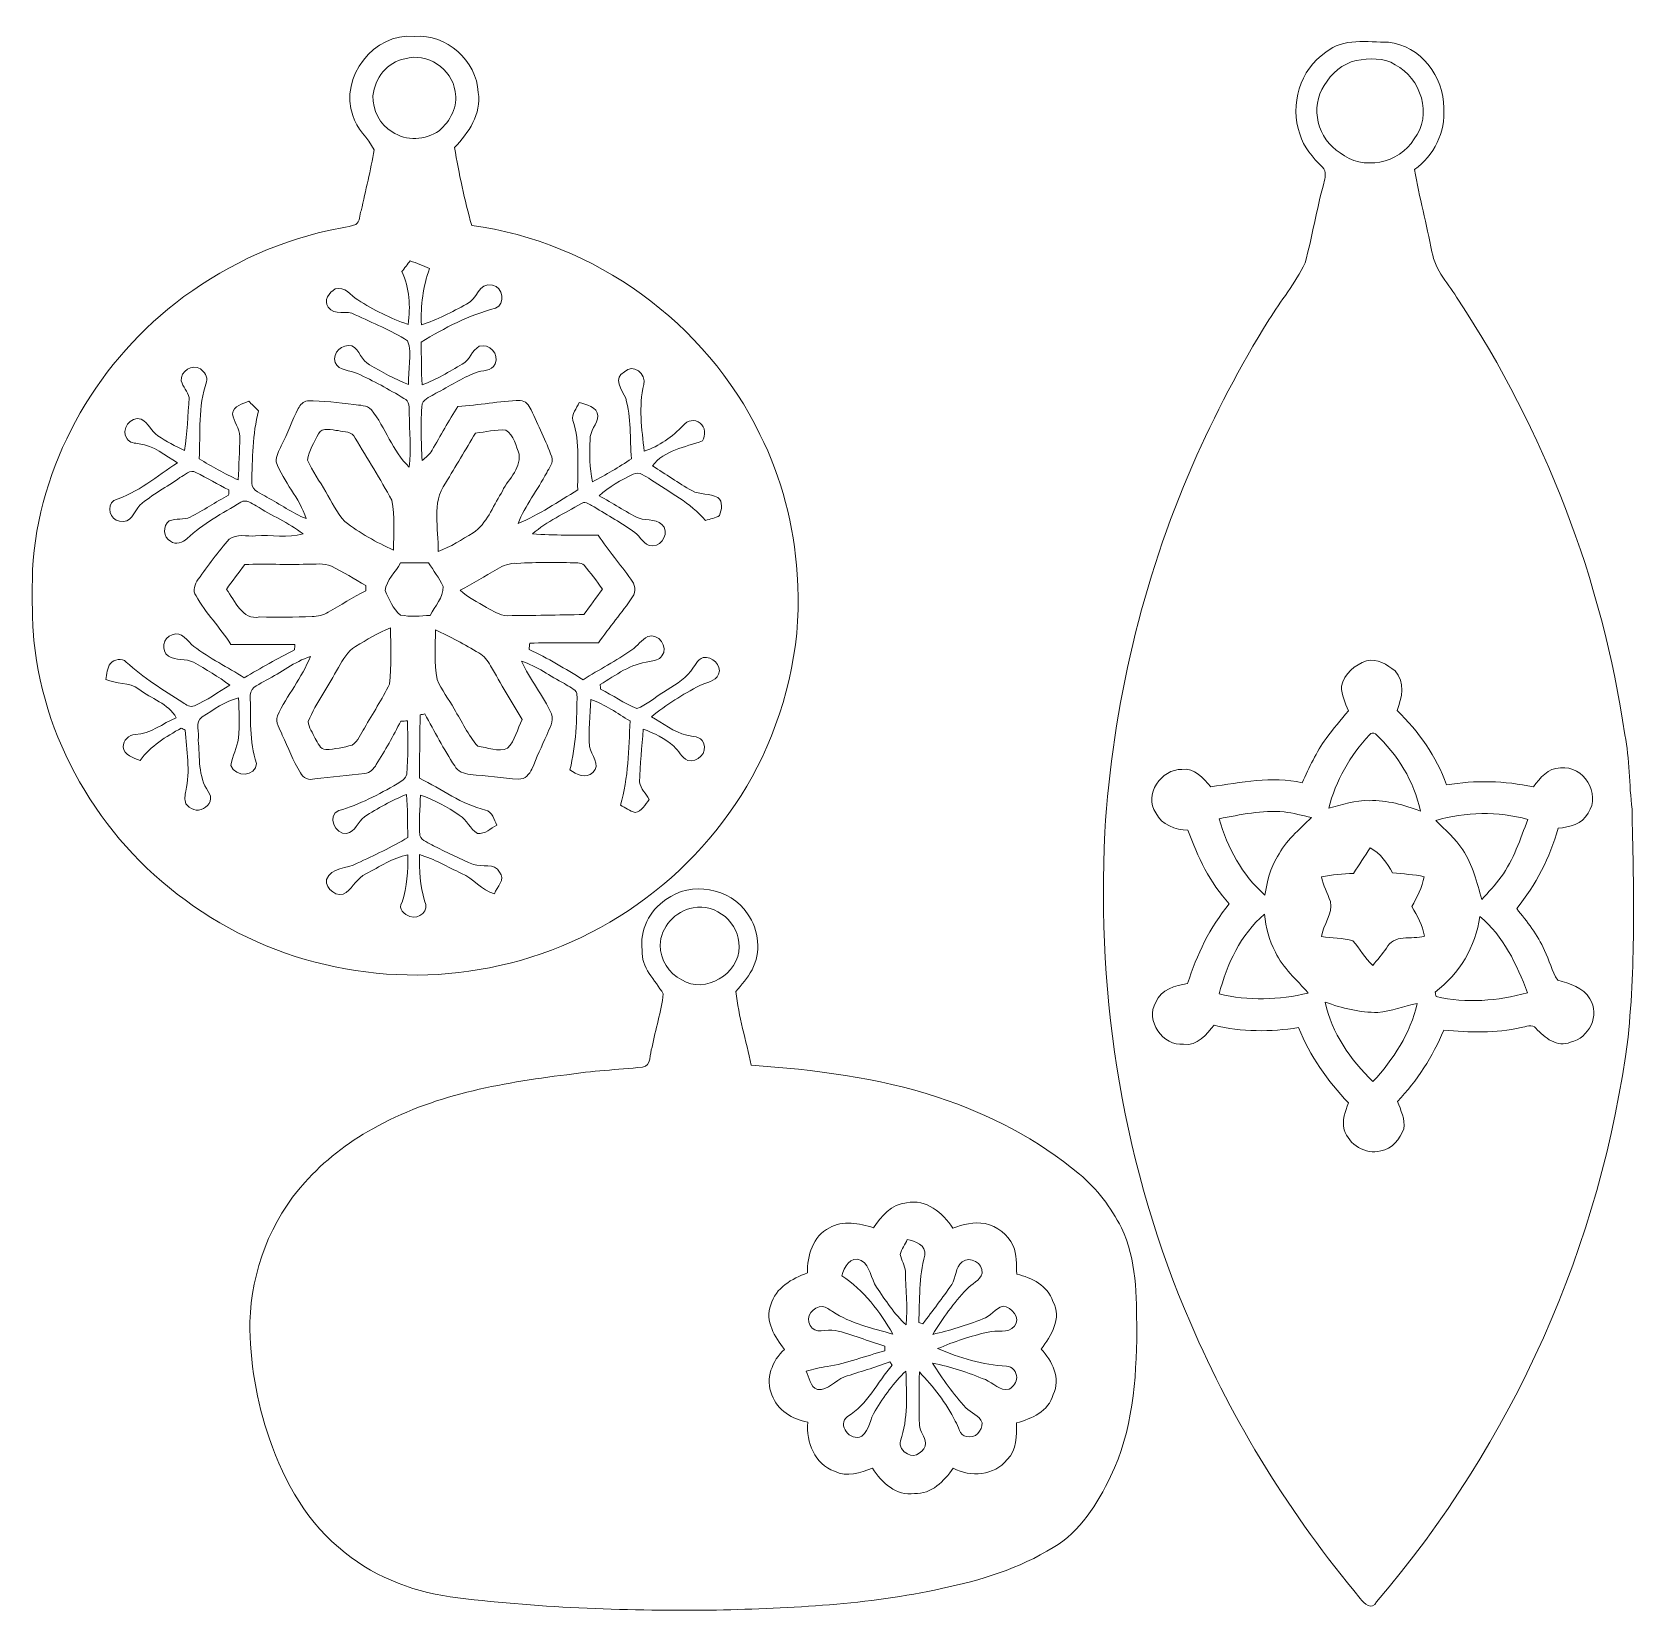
# Model space of a CAD drawing. Header units: centimetres. Extents: x -16.3 to 16.3, y -16 to 16.1.
import ezdxf

# ---------------------------------------------------------------- set-up
doc = ezdxf.new("R2010")
doc.units = ezdxf.units.CM
doc.header["$MEASUREMENT"] = 0
doc.layers.add('Layer 1', color=7, linetype='Continuous')

msp = doc.modelspace()

# ---------------------------------------------------------------- linework, layer by layer
at = {"layer": 'Layer 1', "color": 8, "lineweight": 9}
for points, knots in [([(-9.75456, 14.37656), (-10.03502, 15.14596), (-9.32488, 16.07165), (-8.50291, 15.98064), (-8.50291, 15.98064), (-7.85274, 16.04802), (-7.24279, 15.48604), (-7.20574, 14.84399), (-7.20574, 14.84399), (-7.13977, 14.41078), (-7.40295, 14.02131), (-7.69046, 13.72639), (-7.69046, 13.72639), (-7.59733, 13.1951), (-7.48973, 12.66417), (-7.34086, 12.14524), (-7.34086, 12.14524), (-4.84918, 11.80869), (-2.578, 10.16263), (-1.48191, 7.8992), (-1.48191, 7.8992), (-1.0413, 7.01726), (-0.79082, 6.04359), (-0.72485, 5.06074), (-0.72485, 5.06074), (-0.6229, 3.78369), (-0.89948, 2.48971), (-1.44029, 1.33365), (-1.44029, 1.33365), (-2.45382, -0.78761), (-4.47629, -2.39451), (-6.77535, -2.89051), (-6.77535, -2.89051), (-8.96505, -3.39358), (-11.36041, -2.90251), (-13.16204, -1.55843), (-13.16204, -1.55843), (-14.90971, -0.29054), (-16.10386, 1.74922), (-16.25273, 3.91316), (-16.25273, 3.91316), (-16.27354, 4.3245), (-16.27143, 4.73654), (-16.26472, 5.14788), (-16.26472, 5.14788), (-16.14584, 7.26526), (-15.01977, 9.26763), (-13.36031, 10.56832), (-13.36031, 10.56832), (-12.44379, 11.27035), (-11.38404, 11.79916), (-10.25127, 12.0387), (-10.25127, 12.0387), (-10.06571, 12.07892), (-9.87557, 12.1029), (-9.6953, 12.16499), (-9.6953, 12.16499), (-9.60146, 12.21685), (-9.6258, 12.36572), (-9.58347, 12.44298), (-9.58347, 12.44298), (-9.50303, 12.85679), (-9.38591, 13.26425), (-9.32523, 13.68158), (-9.32523, 13.68158), (-9.44765, 13.92394), (-9.67766, 14.10703), (-9.75456, 14.37656), (-9.75456, 14.37656), (-9.75456, 14.37656), (-9.75456, 14.37656), (-9.75456, 14.37656)], [0, 0, 0, 0, 0.05263158, 0.05263158, 0.05263158, 0.05263158, 0.10526316, 0.10526316, 0.10526316, 0.10526316, 0.15789474, 0.15789474, 0.15789474, 0.15789474, 0.21052632, 0.21052632, 0.21052632, 0.21052632, 0.26315789, 0.26315789, 0.26315789, 0.26315789, 0.31578947, 0.31578947, 0.31578947, 0.31578947, 0.36842105, 0.36842105, 0.36842105, 0.36842105, 0.42105263, 0.42105263, 0.42105263, 0.42105263, 0.47368421, 0.47368421, 0.47368421, 0.47368421, 0.52631579, 0.52631579, 0.52631579, 0.52631579, 0.57894737, 0.57894737, 0.57894737, 0.57894737, 0.63157895, 0.63157895, 0.63157895, 0.63157895, 0.68421053, 0.68421053, 0.68421053, 0.68421053, 0.73684211, 0.73684211, 0.73684211, 0.73684211, 0.78947368, 0.78947368, 0.78947368, 0.78947368, 0.84210526, 0.84210526, 0.84210526, 0.84210526, 0.89473684, 0.89473684, 0.89473684, 0.89473684, 1, 1, 1, 1]), ([(-8.69799, 15.5312), (-9.05536, 15.46946), (-9.31252, 15.12833), (-9.34675, 14.77908), (-9.34675, 14.77908), (-9.35698, 14.48768), (-9.20811, 14.19311), (-8.95482, 14.04389), (-8.95482, 14.04389), (-8.67223, 13.85127), (-8.27854, 13.87455), (-8.00196, 14.06682), (-8.00196, 14.06682), (-7.77901, 14.26155), (-7.6065, 14.56247), (-7.6767, 14.86798), (-7.6767, 14.86798), (-7.73703, 15.32906), (-8.24785, 15.66173), (-8.69799, 15.5312), (-8.69799, 15.5312), (-8.69799, 15.5312), (-8.69799, 15.5312), (-8.69799, 15.5312)], [0, 0, 0, 0, 0.14285714, 0.14285714, 0.14285714, 0.14285714, 0.28571429, 0.28571429, 0.28571429, 0.28571429, 0.42857143, 0.42857143, 0.42857143, 0.42857143, 0.57142857, 0.57142857, 0.57142857, 0.57142857, 0.71428571, 0.71428571, 0.71428571, 0.71428571, 1, 1, 1, 1]), ([(10.01688, 15.66173), (10.37036, 15.95735), (10.86319, 15.87092), (11.28723, 15.86387), (11.28723, 15.86387), (11.9314, 15.79966), (12.42741, 15.1636), (12.41259, 14.52966), (12.41259, 14.52966), (12.45457, 14.04283), (12.21115, 13.55917), (11.81781, 13.27801), (11.81781, 13.27801), (11.91306, 12.71638), (12.06475, 12.1664), (12.17305, 11.60725), (12.17305, 11.60725), (12.23444, 11.22766), (12.51913, 10.94509), (12.71104, 10.62688), (12.71104, 10.62688), (14.46011, 7.97576), (15.63451, 4.94115), (16.09206, 1.79649), (16.09206, 1.79649), (16.19049, 1.29943), (16.17744, 0.79072), (16.23776, 0.28907), (16.23776, 0.28907), (16.26845, -1.25398), (16.31713, -2.80444), (16.15627, -4.34255), (16.15627, -4.34255), (15.62463, -8.55718), (13.80747, -12.5912), (11.04805, -15.81594), (11.04805, -15.81594), (10.95385, -15.99233), (10.79193, -15.8618), (10.71502, -15.74609), (10.71502, -15.74609), (9.30674, -14.06334), (8.1334, -12.18021), (7.27015, -10.16125), (7.27015, -10.16125), (5.90843, -7.03318), (5.35351, -3.57808), (5.52566, -0.17836), (5.52566, -0.17836), (5.68724, 2.38776), (6.28025, 4.93057), (7.31354, 7.28678), (7.31354, 7.28678), (7.7591, 8.3003), (8.27204, 9.28491), (8.85765, 10.22471), (8.85765, 10.22471), (9.09718, 10.61489), (9.39705, 10.96837), (9.59531, 11.38253), (9.59531, 11.38253), (9.73818, 11.91664), (9.82885, 12.46344), (9.97312, 12.99755), (9.97312, 12.99755), (9.99642, 13.10585), (10.04334, 13.24202), (9.94491, 13.3281), (9.94491, 13.3281), (9.75052, 13.51966), (9.56356, 13.73309), (9.48947, 14.00261), (9.48947, 14.00261), (9.27745, 14.58999), (9.49159, 15.31389), (10.01688, 15.66173), (10.01688, 15.66173), (10.01688, 15.66173), (10.01688, 15.66173), (10.01688, 15.66173)], [0, 0, 0, 0, 0.04761905, 0.04761905, 0.04761905, 0.04761905, 0.0952381, 0.0952381, 0.0952381, 0.0952381, 0.14285714, 0.14285714, 0.14285714, 0.14285714, 0.19047619, 0.19047619, 0.19047619, 0.19047619, 0.23809524, 0.23809524, 0.23809524, 0.23809524, 0.28571429, 0.28571429, 0.28571429, 0.28571429, 0.33333333, 0.33333333, 0.33333333, 0.33333333, 0.38095238, 0.38095238, 0.38095238, 0.38095238, 0.42857143, 0.42857143, 0.42857143, 0.42857143, 0.47619048, 0.47619048, 0.47619048, 0.47619048, 0.52380952, 0.52380952, 0.52380952, 0.52380952, 0.57142857, 0.57142857, 0.57142857, 0.57142857, 0.61904762, 0.61904762, 0.61904762, 0.61904762, 0.66666667, 0.66666667, 0.66666667, 0.66666667, 0.71428571, 0.71428571, 0.71428571, 0.71428571, 0.76190476, 0.76190476, 0.76190476, 0.76190476, 0.80952381, 0.80952381, 0.80952381, 0.80952381, 0.85714286, 0.85714286, 0.85714286, 0.85714286, 0.9047619, 0.9047619, 0.9047619, 0.9047619, 1, 1, 1, 1]), ([(10.63424, 15.49521), (10.36013, 15.42925), (10.1213, 15.23275), (9.98476, 14.98827), (9.98476, 14.98827), (9.68491, 14.55083), (9.85142, 13.88761), (10.30509, 13.62126), (10.30509, 13.62126), (10.75912, 13.24661), (11.5116, 13.39795), (11.80899, 13.90101), (11.80899, 13.90101), (12.19246, 14.37726), (11.94939, 15.14455), (11.42411, 15.40808), (11.42411, 15.40808), (11.18916, 15.56048), (10.89741, 15.53614), (10.63424, 15.49521), (10.63424, 15.49521), (10.63424, 15.49521), (10.63424, 15.49521), (10.63424, 15.49521)], [0, 0, 0, 0, 0.14285714, 0.14285714, 0.14285714, 0.14285714, 0.28571429, 0.28571429, 0.28571429, 0.28571429, 0.42857143, 0.42857143, 0.42857143, 0.42857143, 0.57142857, 0.57142857, 0.57142857, 0.57142857, 0.71428571, 0.71428571, 0.71428571, 0.71428571, 1, 1, 1, 1]), ([(-8.59146, 11.42275), (-8.63308, 11.36948), (-8.71704, 11.26294), (-8.75866, 11.20967), (-8.75866, 11.20967), (-8.59957, 10.8703), (-8.58087, 10.50094), (-8.63379, 10.13298), (-8.63379, 10.13298), (-8.99221, 10.25646), (-9.33546, 10.42862), (-9.65543, 10.6311), (-9.65543, 10.6311), (-9.80007, 10.71896), (-9.91226, 10.91863), (-10.11299, 10.85337), (-10.11299, 10.85337), (-10.23575, 10.78916), (-10.3564, 10.61594), (-10.25727, 10.48436), (-10.25727, 10.48436), (-10.13486, 10.29668), (-9.87627, 10.43673), (-9.70517, 10.32984), (-9.70517, 10.32984), (-9.34992, 10.16121), (-8.97492, 10.01411), (-8.64508, 9.80173), (-8.64508, 9.80173), (-8.53572, 9.52551), (-8.64402, 9.20236), (-8.62567, 8.91273), (-8.62567, 8.91273), (-8.90331, 9.01609), (-9.15871, 9.17026), (-9.4166, 9.31314), (-9.4166, 9.31314), (-9.58452, 9.39498), (-9.61275, 9.61335), (-9.77502, 9.70155), (-9.77502, 9.70155), (-9.97117, 9.74282), (-10.17931, 9.56466), (-10.1151, 9.35865), (-10.1151, 9.35865), (-10.03184, 9.18755), (-9.81454, 9.20272), (-9.66214, 9.13357), (-9.66214, 9.13357), (-9.33652, 8.98963), (-9.02431, 8.81501), (-8.71951, 8.63122), (-8.71951, 8.63122), (-8.59604, 8.58571), (-8.61192, 8.42342), (-8.60839, 8.32395), (-8.60839, 8.32395), (-8.60874, 7.96165), (-8.56641, 7.59582), (-8.61262, 7.23528), (-8.61262, 7.23528), (-8.95199, 7.56442), (-9.08993, 8.03396), (-9.3785, 8.4005), (-9.3785, 8.4005), (-9.46493, 8.50069), (-9.62051, 8.48446), (-9.73481, 8.50669), (-9.73481, 8.50669), (-10.04878, 8.53597), (-10.36134, 8.58746), (-10.67708, 8.58218), (-10.67708, 8.58218), (-10.7628, 8.57125), (-10.82454, 8.49998), (-10.86334, 8.42802), (-10.86334, 8.42802), (-10.98929, 8.18037), (-11.08136, 7.91755), (-11.20871, 7.67025), (-11.20871, 7.67025), (-11.25528, 7.56548), (-11.32196, 7.45894), (-11.31419, 7.34005), (-11.31419, 7.34005), (-11.16638, 6.92977), (-10.83301, 6.60945), (-10.70495, 6.1907), (-10.70495, 6.1907), (-10.98929, 6.299), (-11.23411, 6.48598), (-11.50364, 6.62356), (-11.50364, 6.62356), (-11.60947, 6.70435), (-11.80879, 6.74668), (-11.8102, 6.91002), (-11.8102, 6.91002), (-11.79644, 7.40214), (-11.79291, 7.90061), (-11.67473, 8.3811), (-11.67473, 8.3811), (-11.72342, 8.42943), (-11.82114, 8.52538), (-11.86982, 8.57336), (-11.86982, 8.57336), (-11.98871, 8.5229), (-12.18485, 8.48023), (-12.20037, 8.31935), (-12.20037, 8.31935), (-12.18026, 8.15638), (-12.05432, 8.02091), (-12.05256, 7.8537), (-12.05256, 7.8537), (-12.05115, 7.56124), (-12.07231, 7.26914), (-12.08678, 6.97704), (-12.08678, 6.97704), (-12.36336, 7.09593), (-12.62159, 7.2508), (-12.87947, 7.40426), (-12.87947, 7.40426), (-12.84737, 7.9239), (-12.90804, 8.47), (-12.72777, 8.96777), (-12.72777, 8.96777), (-12.70132, 9.07148), (-12.76729, 9.17555), (-12.85336, 9.22917), (-12.85336, 9.22917), (-13.01317, 9.34277), (-13.26717, 9.18084), (-13.24107, 8.98752), (-13.24107, 8.98752), (-13.21179, 8.86405), (-13.10842, 8.77092), (-13.08267, 8.64639), (-13.08267, 8.64639), (-13.10348, 8.28761), (-13.12289, 7.92743), (-13.17545, 7.57147), (-13.17545, 7.57147), (-13.36031, 7.66425), (-13.54587, 7.75668), (-13.71732, 7.87239), (-13.71732, 7.87239), (-13.85137, 7.96129), (-13.90676, 8.13415), (-14.05422, 8.20612), (-14.05422, 8.20612), (-14.27717, 8.28796), (-14.48214, 7.99057), (-14.34279, 7.81066), (-14.34279, 7.81066), (-14.29446, 7.72458), (-14.18616, 7.72246), (-14.10043, 7.70729), (-14.10043, 7.70729), (-13.80234, 7.67766), (-13.56809, 7.46458), (-13.31727, 7.32418), (-13.31727, 7.32418), (-13.73178, 7.04336), (-14.13112, 6.71987), (-14.6102, 6.55477), (-14.6102, 6.55477), (-14.77247, 6.45387), (-14.68569, 6.15507), (-14.49625, 6.1392), (-14.49625, 6.1392), (-14.25918, 6.07076), (-14.19921, 6.3304), (-14.08421, 6.46375), (-14.08421, 6.46375), (-13.83021, 6.67471), (-13.53775, 6.8324), (-13.26788, 7.02114), (-13.26788, 7.02114), (-13.17298, 7.06806), (-13.0608, 7.19541), (-12.94332, 7.12627), (-12.94332, 7.12627), (-12.71896, 7.01338), (-12.50164, 6.88567), (-12.27763, 6.77102), (-12.27763, 6.77102), (-12.27798, 6.74421), (-12.27869, 6.69129), (-12.27904, 6.66483), (-12.27904, 6.66483), (-12.54504, 6.52549), (-12.79374, 6.3558), (-13.06044, 6.21787), (-13.06044, 6.21787), (-13.19415, 6.15683), (-13.3529, 6.20164), (-13.48554, 6.14131), (-13.48554, 6.14131), (-13.62277, 6.04712), (-13.61078, 5.80335), (-13.45873, 5.7275), (-13.45873, 5.7275), (-13.35501, 5.64707), (-13.20932, 5.69822), (-13.12536, 5.7836), (-13.12536, 5.7836), (-12.79833, 6.08275), (-12.40922, 6.29936), (-12.02822, 6.52055), (-12.02822, 6.52055), (-11.92132, 6.59075), (-11.81302, 6.49832), (-11.72024, 6.44858), (-11.72024, 6.44858), (-11.40627, 6.25208), (-11.06372, 6.10321), (-10.76633, 5.88026), (-10.76633, 5.88026), (-11.07889, 5.78712), (-11.41368, 5.86579), (-11.73329, 5.83651), (-11.73329, 5.83651), (-11.90968, 5.82346), (-12.11429, 5.88625), (-12.26705, 5.77195), (-12.26705, 5.77195), (-12.49812, 5.51725), (-12.69356, 5.23219), (-12.89958, 4.95667), (-12.89958, 4.95667), (-12.96343, 4.86285), (-13.02164, 4.72419), (-12.94226, 4.62154), (-12.94226, 4.62154), (-12.74612, 4.26594), (-12.45226, 3.97595), (-12.23353, 3.63446), (-12.23353, 3.63446), (-11.80067, 3.62988), (-11.36746, 3.62988), (-10.93461, 3.62917), (-10.93461, 3.62917), (-10.93566, 3.60307), (-10.93849, 3.55121), (-10.93954, 3.52545), (-10.93954, 3.52545), (-11.28632, 3.3473), (-11.62534, 3.15469), (-11.96084, 2.95607), (-11.96084, 2.95607), (-12.30056, 3.17232), (-12.66745, 3.34589), (-12.98601, 3.59354), (-12.98601, 3.59354), (-13.12324, 3.68667), (-13.22202, 3.91951), (-13.42839, 3.83096), (-13.42839, 3.83096), (-13.61113, 3.78051), (-13.66052, 3.50182), (-13.50424, 3.39281), (-13.50424, 3.39281), (-13.34866, 3.30179), (-13.15146, 3.35154), (-12.99236, 3.26969), (-12.99236, 3.26969), (-12.73765, 3.12929), (-12.48894, 2.97759), (-12.25435, 2.80544), (-12.25435, 2.80544), (-12.49282, 2.66503), (-12.71754, 2.49429), (-12.97401, 2.38669), (-12.97401, 2.38669), (-13.05868, 2.34682), (-13.14088, 2.40927), (-13.21143, 2.44985), (-13.21143, 2.44985), (-13.60372, 2.71267), (-14.01612, 2.94937), (-14.36114, 3.27534), (-14.36114, 3.27534), (-14.45215, 3.36494), (-14.59961, 3.32896), (-14.68216, 3.24782), (-14.68216, 3.24782), (-14.75731, 3.15751), (-14.74319, 3.02592), (-14.77777, 2.9215), (-14.77777, 2.9215), (-14.56187, 2.82131), (-14.2994, 2.8774), (-14.10643, 2.72183), (-14.10643, 2.72183), (-13.85384, 2.53097), (-13.50424, 2.43184), (-13.34267, 2.14433), (-13.34267, 2.14433), (-13.61889, 2.02791), (-13.86654, 1.81766), (-14.17699, 1.80461), (-14.17699, 1.80461), (-14.30469, 1.79543), (-14.42499, 1.6836), (-14.42428, 1.55237), (-14.42428, 1.55237), (-14.39888, 1.38586), (-14.21438, 1.32059), (-14.07644, 1.2765), (-14.07644, 1.2765), (-13.86584, 1.57071), (-13.55081, 1.75839), (-13.24283, 1.93407), (-13.24283, 1.93407), (-13.22307, 1.92384), (-13.18392, 1.90374), (-13.16416, 1.8935), (-13.16416, 1.8935), (-13.12959, 1.48252), (-13.05833, 1.06271), (-13.14758, 0.6542), (-13.14758, 0.6542), (-13.1631, 0.57059), (-13.18568, 0.47957), (-13.14723, 0.39773), (-13.14723, 0.39773), (-13.07491, 0.28449), (-12.91475, 0.2231), (-12.79339, 0.2986), (-12.79339, 0.2986), (-12.65722, 0.35045), (-12.60183, 0.52826), (-12.69214, 0.64502), (-12.69214, 0.64502), (-12.90452, 0.94841), (-12.86536, 1.33929), (-12.89534, 1.68925), (-12.89534, 1.68925), (-12.87136, 1.83565), (-12.97084, 2.05755), (-12.8202, 2.1602), (-12.8202, 2.1602), (-12.58455, 2.30908), (-12.3496, 2.47347), (-12.07796, 2.54932), (-12.07796, 2.54932), (-12.0642, 2.27556), (-12.05432, 2.00075), (-12.07796, 1.72664), (-12.07796, 1.72664), (-12.10689, 1.53544), (-12.20637, 1.36363), (-12.23177, 1.17137), (-12.23177, 1.17137), (-12.14499, 0.93042), (-11.72518, 0.94101), (-11.7146, 1.21476), (-11.7146, 1.21476), (-11.86241, 1.66208), (-11.83207, 2.14045), (-11.83983, 2.60471), (-11.83983, 2.60471), (-11.83454, 2.77898), (-11.63346, 2.82413), (-11.51704, 2.90774), (-11.51704, 2.90774), (-11.21365, 3.05979), (-10.94342, 3.28133), (-10.61852, 3.38787), (-10.61852, 3.38787), (-10.7875, 2.95819), (-11.09371, 2.59872), (-11.28809, 2.18172), (-11.28809, 2.18172), (-11.34453, 2.0459), (-11.22776, 1.91467), (-11.19107, 1.78944), (-11.19107, 1.78944), (-11.06478, 1.53649), (-10.97376, 1.26556), (-10.82136, 1.02567), (-10.82136, 1.02567), (-10.77092, 0.92125), (-10.64462, 0.86339), (-10.52996, 0.90326), (-10.52996, 0.90326), (-10.1906, 0.93219), (-9.85193, 0.97452), (-9.51326, 1.01191), (-9.51326, 1.01191), (-9.40848, 1.02602), (-9.32629, 1.10434), (-9.27867, 1.19465), (-9.27867, 1.19465), (-9.0991, 1.48005), (-8.93365, 1.77427), (-8.78125, 2.07483), (-8.78125, 2.07483), (-8.73538, 2.0766), (-8.68917, 2.07801), (-8.64331, 2.07942), (-8.64331, 2.07942), (-8.64331, 1.71923), (-8.62744, 1.35764), (-8.66131, 0.9978), (-8.66131, 0.9978), (-8.67964, 0.90079), (-8.77525, 0.84964), (-8.85216, 0.80377), (-8.85216, 0.80377), (-9.22928, 0.58329), (-9.61944, 0.37938), (-10.03995, 0.25591), (-10.03995, 0.25591), (-10.29183, 0.1663), (-10.11897, -0.24292), (-9.88156, -0.21011), (-9.88156, -0.21011), (-9.70271, -0.17589), (-9.65543, 0.0326), (-9.52067, 0.12962), (-9.52067, 0.12962), (-9.25221, 0.30847), (-8.96399, 0.45911), (-8.66766, 0.58611), (-8.66766, 0.58611), (-8.63837, 0.29542), (-8.64543, 0.00262), (-8.63837, -0.28948), (-8.63837, -0.28948), (-8.96962, -0.48528), (-9.31782, -0.65214), (-9.66707, -0.81301), (-9.66707, -0.81301), (-9.86886, -0.92554), (-10.19658, -0.89132), (-10.29183, -1.14356), (-10.29183, -1.14356), (-10.32077, -1.33618), (-10.05795, -1.53444), (-9.88791, -1.40603), (-9.88791, -1.40603), (-9.74821, -1.28785), (-9.66249, -1.11005), (-9.49104, -1.02855), (-9.49104, -1.02855), (-9.21375, -0.88744), (-8.94741, -0.70082), (-8.63802, -0.63909), (-8.63802, -0.63909), (-8.6352, -0.96364), (-8.65072, -1.29243), (-8.75443, -1.60217), (-8.75443, -1.60217), (-8.85216, -1.74258), (-8.70858, -1.85617), (-8.59498, -1.89427), (-8.59498, -1.89427), (-8.4133, -1.96447), (-8.18647, -1.7648), (-8.29793, -1.57712), (-8.29793, -1.57712), (-8.39284, -1.27373), (-8.40025, -0.95306), (-8.40166, -0.63768), (-8.40166, -0.63768), (-8.09968, -0.72058), (-7.8291, -0.8878), (-7.54723, -1.02044), (-7.54723, -1.02044), (-7.29747, -1.11675), (-7.14859, -1.3704), (-6.87942, -1.43037), (-6.87942, -1.43037), (-6.82651, -1.29137), (-6.6473, -1.14426), (-6.77324, -0.99116), (-6.77324, -0.99116), (-6.87096, -0.79854), (-7.13942, -0.90085), (-7.30135, -0.83735), (-7.30135, -0.83735), (-7.58039, -0.73151), (-7.84357, -0.58617), (-8.11379, -0.45988), (-8.11379, -0.45988), (-8.20622, -0.39567), (-8.35192, -0.36427), (-8.39143, -0.2475), (-8.39143, -0.2475), (-8.41718, 0.02555), (-8.38966, 0.30071), (-8.38049, 0.57306), (-8.38049, 0.57306), (-8.09968, 0.47675), (-7.83757, 0.32788), (-7.59168, 0.16313), (-7.59168, 0.16313), (-7.43505, 0.07423), (-7.38072, -0.12121), (-7.22162, -0.20552), (-7.22162, -0.20552), (-7.06463, -0.22669), (-6.95704, -0.1004), (-6.83074, -0.03619), (-6.83074, -0.03619), (-6.88683, 0.07), (-6.92035, 0.23404), (-7.05793, 0.26896), (-7.05793, 0.26896), (-7.54617, 0.38115), (-7.95363, 0.69724), (-8.39778, 0.91278), (-8.39778, 0.91278), (-8.39848, 1.34282), (-8.39848, 1.77286), (-8.38543, 2.20254), (-8.38543, 2.20254), (-8.36286, 2.20712), (-8.31805, 2.21594), (-8.29547, 2.22018), (-8.29547, 2.22018), (-8.09298, 1.86775), (-7.91095, 1.50298), (-7.68552, 1.16431), (-7.68552, 1.16431), (-7.62696, 1.04719), (-7.49432, 1.00486), (-7.37367, 0.9918), (-7.37367, 0.9918), (-7.04382, 0.96288), (-6.71503, 0.91631), (-6.38448, 0.89691), (-6.38448, 0.89691), (-6.25818, 0.89267), (-6.16434, 0.99392), (-6.11848, 1.10222), (-6.11848, 1.10222), (-6.01794, 1.33224), (-5.92234, 1.56472), (-5.8158, 1.79261), (-5.8158, 1.79261), (-5.76324, 1.92949), (-5.66234, 2.06778), (-5.71702, 2.22265), (-5.71702, 2.22265), (-5.88741, 2.59837), (-6.16364, 2.91621), (-6.32909, 3.29403), (-6.32909, 3.29403), (-6.01265, 3.19384), (-5.74877, 2.98218), (-5.45385, 2.83577), (-5.45385, 2.83577), (-5.37059, 2.77157), (-5.24147, 2.73982), (-5.2009, 2.63257), (-5.2009, 2.63257), (-5.19666, 2.11364), (-5.22065, 1.58941), (-5.34449, 1.08317), (-5.34449, 1.08317), (-5.2136, 0.99427), (-5.01429, 0.89444), (-4.88129, 1.03132), (-4.88129, 1.03132), (-4.70913, 1.17701), (-4.90881, 1.3908), (-4.94584, 1.55696), (-4.94584, 1.55696), (-4.97371, 1.87446), (-4.92608, 2.19513), (-4.91904, 2.51263), (-4.91904, 2.51263), (-4.62905, 2.4195), (-4.38492, 2.2297), (-4.12351, 2.08012), (-4.12351, 2.08012), (-4.14504, 1.50651), (-4.15703, 0.92266), (-4.31579, 0.36668), (-4.31579, 0.36668), (-4.21876, 0.31729), (-4.12881, 0.24603), (-4.02121, 0.21922), (-4.02121, 0.21922), (-3.87975, 0.23651), (-3.80848, 0.37903), (-3.73722, 0.48522), (-3.73722, 0.48522), (-3.79896, 0.60128), (-3.90338, 0.70147), (-3.93019, 0.83305), (-3.93019, 0.83305), (-3.92102, 1.19395), (-3.87728, 1.55307), (-3.85681, 1.91326), (-3.85681, 1.91326), (-3.6328, 1.83071), (-3.41408, 1.721), (-3.2331, 1.56331), (-3.2331, 1.56331), (-3.13433, 1.47264), (-3.07612, 1.33788), (-2.95159, 1.2765), (-2.95159, 1.2765), (-2.75721, 1.22852), (-2.53391, 1.4296), (-2.63232, 1.63245), (-2.63232, 1.63245), (-2.67501, 1.77356), (-2.85986, 1.76051), (-2.97028, 1.78873), (-2.97028, 1.78873), (-3.23487, 1.85505), (-3.45712, 2.02827), (-3.68854, 2.16409), (-3.68854, 2.16409), (-3.38515, 2.40821), (-3.05107, 2.61564), (-2.70782, 2.79838), (-2.70782, 2.79838), (-2.57906, 2.86929), (-2.38256, 2.86894), (-2.32364, 3.02804), (-2.32364, 3.02804), (-2.24568, 3.21254), (-2.46158, 3.39175), (-2.63726, 3.37059), (-2.63726, 3.37059), (-2.75932, 3.31943), (-2.81083, 3.18714), (-2.88985, 3.09048), (-2.88985, 3.09048), (-3.0292, 2.89645), (-3.2511, 2.79626), (-3.44195, 2.66327), (-3.44195, 2.66327), (-3.62398, 2.55391), (-3.78414, 2.39868), (-3.9877, 2.33166), (-3.9877, 2.33166), (-4.24487, 2.43291), (-4.47241, 2.60048), (-4.72077, 2.72359), (-4.72077, 2.72359), (-4.72288, 2.74687), (-4.72713, 2.79415), (-4.72889, 2.81743), (-4.72889, 2.81743), (-4.41456, 3.01005), (-4.10623, 3.24076), (-3.72805, 3.28451), (-3.72805, 3.28451), (-3.6388, 3.30567), (-3.52697, 3.31344), (-3.4744, 3.40092), (-3.4744, 3.40092), (-3.33647, 3.57449), (-3.54708, 3.87612), (-3.76015, 3.79074), (-3.76015, 3.79074), (-3.88998, 3.7283), (-3.97111, 3.60166), (-4.08789, 3.52052), (-4.08789, 3.52052), (-4.40538, 3.30003), (-4.74899, 3.12152), (-5.07601, 2.91586), (-5.07601, 2.91586), (-5.43409, 3.13599), (-5.79463, 3.35401), (-6.17528, 3.53216), (-6.17528, 3.53216), (-6.17034, 3.57379), (-6.16505, 3.61577), (-6.15941, 3.65739), (-6.15941, 3.65739), (-5.69409, 3.67221), (-5.22877, 3.66339), (-4.7631, 3.66621), (-4.7631, 3.66621), (-4.54156, 3.98336), (-4.28862, 4.27687), (-4.07166, 4.5965), (-4.07166, 4.5965), (-3.9951, 4.7055), (-4.02015, 4.86213), (-4.10623, 4.95879), (-4.10623, 4.95879), (-4.32178, 5.26007), (-4.56237, 5.5423), (-4.76945, 5.84957), (-4.76945, 5.84957), (-5.21467, 5.85168), (-5.65987, 5.8478), (-6.10437, 5.87779), (-6.10437, 5.87779), (-5.81016, 6.13179), (-5.4535, 6.29477), (-5.12082, 6.49021), (-5.12082, 6.49021), (-5.04991, 6.54313), (-4.96913, 6.49409), (-4.90456, 6.45705), (-4.90456, 6.45705), (-4.62552, 6.28736), (-4.34294, 6.12297), (-4.06989, 5.9434), (-4.06989, 5.9434), (-3.94254, 5.86085), (-3.87551, 5.70845), (-3.73722, 5.64107), (-3.73722, 5.64107), (-3.52309, 5.58957), (-3.34493, 5.81746), (-3.4296, 6.01643), (-3.4296, 6.01643), (-3.53685, 6.1907), (-3.77426, 6.14096), (-3.93901, 6.19458), (-3.93901, 6.19458), (-4.22194, 6.32652), (-4.47735, 6.5075), (-4.75216, 6.65425), (-4.75216, 6.65425), (-4.54861, 6.83628), (-4.30661, 6.97105), (-4.06178, 7.08923), (-4.06178, 7.08923), (-3.93407, 7.15943), (-3.80813, 7.0409), (-3.70406, 6.98375), (-3.70406, 6.98375), (-3.32165, 6.72304), (-2.89373, 6.51208), (-2.5907, 6.15084), (-2.5907, 6.15084), (-2.49686, 6.18365), (-2.38679, 6.19176), (-2.30249, 6.25138), (-2.30249, 6.25138), (-2.26297, 6.3678), (-2.22522, 6.53466), (-2.342, 6.61545), (-2.342, 6.61545), (-2.50144, 6.71458), (-2.70746, 6.66307), (-2.86833, 6.75656), (-2.86833, 6.75656), (-3.14138, 6.91213), (-3.39926, 7.0924), (-3.66526, 7.25891), (-3.66526, 7.25891), (-3.42995, 7.58135), (-3.00239, 7.63885), (-2.65278, 7.76515), (-2.65278, 7.76515), (-2.5914, 7.8791), (-2.58152, 8.0509), (-2.70076, 8.12851), (-2.70076, 8.12851), (-2.79883, 8.22235), (-2.96041, 8.18001), (-3.04155, 8.08335), (-3.04155, 8.08335), (-3.26203, 7.85158), (-3.53014, 7.65861), (-3.83565, 7.55807), (-3.83565, 7.55807), (-3.88292, 8.00786), (-3.95136, 8.46541), (-3.84411, 8.91273), (-3.84411, 8.91273), (-3.77638, 9.11911), (-4.07414, 9.35722), (-4.23358, 9.1692), (-4.23358, 9.1692), (-4.4837, 9.05243), (-4.28226, 8.79385), (-4.21136, 8.63579), (-4.21136, 8.63579), (-4.09847, 8.23575), (-4.12599, 7.8156), (-4.0946, 7.40496), (-4.0946, 7.40496), (-4.34859, 7.2321), (-4.61423, 7.07829), (-4.88657, 6.93718), (-4.88657, 6.93718), (-4.94161, 7.21834), (-4.94937, 7.50656), (-4.93349, 7.79196), (-4.93349, 7.79196), (-4.94372, 7.97329), (-4.78709, 8.10346), (-4.77686, 8.27597), (-4.77686, 8.27597), (-4.78569, 8.46682), (-5.02098, 8.50457), (-5.15962, 8.5462), (-5.15962, 8.5462), (-5.19703, 8.42872), (-5.3272, 8.31619), (-5.28452, 8.18354), (-5.28452, 8.18354), (-5.13317, 7.72987), (-5.19525, 7.24057), (-5.18608, 6.77067), (-5.18608, 6.77067), (-5.58579, 6.53607), (-5.9682, 6.26337), (-6.39824, 6.08769), (-6.39824, 6.08769), (-6.25254, 6.45705), (-6.00312, 6.77208), (-5.8158, 7.11957), (-5.8158, 7.11957), (-5.77241, 7.2187), (-5.66516, 7.32382), (-5.71314, 7.44095), (-5.71314, 7.44095), (-5.8345, 7.76868), (-5.98937, 8.0823), (-6.13295, 8.40015), (-6.13295, 8.40015), (-6.17493, 8.48869), (-6.24689, 8.58535), (-6.35379, 8.58887), (-6.35379, 8.58887), (-6.77888, 8.57723), (-7.19798, 8.49221), (-7.62202, 8.46682), (-7.62202, 8.46682), (-7.80794, 8.17649), (-7.97268, 7.8738), (-8.1466, 7.57641), (-8.1466, 7.57641), (-8.19423, 7.49069), (-8.27078, 7.42719), (-8.34839, 7.37004), (-8.34839, 7.37004), (-8.36427, 7.75351), (-8.38191, 8.13839), (-8.34733, 8.52115), (-8.34733, 8.52115), (-8.29159, 8.63016), (-8.16742, 8.67426), (-8.06864, 8.73493), (-8.06864, 8.73493), (-7.79841, 8.8704), (-7.54512, 9.04185), (-7.26289, 9.15262), (-7.26289, 9.15262), (-7.1299, 9.20554), (-6.92811, 9.17344), (-6.86531, 9.33219), (-6.86531, 9.33219), (-6.7743, 9.53256), (-6.98032, 9.7527), (-7.18599, 9.68989), (-7.18599, 9.68989), (-7.34086, 9.60876), (-7.37614, 9.40698), (-7.53171, 9.32584), (-7.53171, 9.32584), (-7.79735, 9.17626), (-8.05806, 9.00798), (-8.34769, 8.90815), (-8.34769, 8.90815), (-8.36461, 9.19601), (-8.3632, 9.48494), (-8.36603, 9.7728), (-8.36603, 9.7728), (-7.89472, 10.06173), (-7.3973, 10.32489), (-6.85861, 10.46072), (-6.85861, 10.46072), (-6.64553, 10.54363), (-6.70374, 10.89499), (-6.91858, 10.92956), (-6.91858, 10.92956), (-7.20539, 10.99659), (-7.22797, 10.63147), (-7.44352, 10.54539), (-7.44352, 10.54539), (-7.73985, 10.3877), (-8.03901, 10.22154), (-8.36286, 10.12735), (-8.36286, 10.12735), (-8.38084, 10.51611), (-8.3258, 10.90028), (-8.19811, 11.26717), (-8.19811, 11.26717), (-8.32652, 11.32538), (-8.45634, 11.38147), (-8.59146, 11.42275)], [0, 0, 0, 0, 0.00444444, 0.00444444, 0.00444444, 0.00444444, 0.00888889, 0.00888889, 0.00888889, 0.00888889, 0.01333333, 0.01333333, 0.01333333, 0.01333333, 0.01777778, 0.01777778, 0.01777778, 0.01777778, 0.02222222, 0.02222222, 0.02222222, 0.02222222, 0.02666667, 0.02666667, 0.02666667, 0.02666667, 0.03111111, 0.03111111, 0.03111111, 0.03111111, 0.03555556, 0.03555556, 0.03555556, 0.03555556, 0.04, 0.04, 0.04, 0.04, 0.04444444, 0.04444444, 0.04444444, 0.04444444, 0.04888889, 0.04888889, 0.04888889, 0.04888889, 0.05333333, 0.05333333, 0.05333333, 0.05333333, 0.05777778, 0.05777778, 0.05777778, 0.05777778, 0.06222222, 0.06222222, 0.06222222, 0.06222222, 0.06666667, 0.06666667, 0.06666667, 0.06666667, 0.07111111, 0.07111111, 0.07111111, 0.07111111, 0.07555556, 0.07555556, 0.07555556, 0.07555556, 0.08, 0.08, 0.08, 0.08, 0.08444444, 0.08444444, 0.08444444, 0.08444444, 0.08888889, 0.08888889, 0.08888889, 0.08888889, 0.09333333, 0.09333333, 0.09333333, 0.09333333, 0.09777778, 0.09777778, 0.09777778, 0.09777778, 0.10222222, 0.10222222, 0.10222222, 0.10222222, 0.10666667, 0.10666667, 0.10666667, 0.10666667, 0.11111111, 0.11111111, 0.11111111, 0.11111111, 0.11555556, 0.11555556, 0.11555556, 0.11555556, 0.12, 0.12, 0.12, 0.12, 0.12444444, 0.12444444, 0.12444444, 0.12444444, 0.12888889, 0.12888889, 0.12888889, 0.12888889, 0.13333333, 0.13333333, 0.13333333, 0.13333333, 0.13777778, 0.13777778, 0.13777778, 0.13777778, 0.14222222, 0.14222222, 0.14222222, 0.14222222, 0.14666667, 0.14666667, 0.14666667, 0.14666667, 0.15111111, 0.15111111, 0.15111111, 0.15111111, 0.15555556, 0.15555556, 0.15555556, 0.15555556, 0.16, 0.16, 0.16, 0.16, 0.16444444, 0.16444444, 0.16444444, 0.16444444, 0.16888889, 0.16888889, 0.16888889, 0.16888889, 0.17333333, 0.17333333, 0.17333333, 0.17333333, 0.17777778, 0.17777778, 0.17777778, 0.17777778, 0.18222222, 0.18222222, 0.18222222, 0.18222222, 0.18666667, 0.18666667, 0.18666667, 0.18666667, 0.19111111, 0.19111111, 0.19111111, 0.19111111, 0.19555556, 0.19555556, 0.19555556, 0.19555556, 0.2, 0.2, 0.2, 0.2, 0.20444444, 0.20444444, 0.20444444, 0.20444444, 0.20888889, 0.20888889, 0.20888889, 0.20888889, 0.21333333, 0.21333333, 0.21333333, 0.21333333, 0.21777778, 0.21777778, 0.21777778, 0.21777778, 0.22222222, 0.22222222, 0.22222222, 0.22222222, 0.22666667, 0.22666667, 0.22666667, 0.22666667, 0.23111111, 0.23111111, 0.23111111, 0.23111111, 0.23555556, 0.23555556, 0.23555556, 0.23555556, 0.24, 0.24, 0.24, 0.24, 0.24444444, 0.24444444, 0.24444444, 0.24444444, 0.24888889, 0.24888889, 0.24888889, 0.24888889, 0.25333333, 0.25333333, 0.25333333, 0.25333333, 0.25777778, 0.25777778, 0.25777778, 0.25777778, 0.26222222, 0.26222222, 0.26222222, 0.26222222, 0.26666667, 0.26666667, 0.26666667, 0.26666667, 0.27111111, 0.27111111, 0.27111111, 0.27111111, 0.27555556, 0.27555556, 0.27555556, 0.27555556, 0.28, 0.28, 0.28, 0.28, 0.28444444, 0.28444444, 0.28444444, 0.28444444, 0.28888889, 0.28888889, 0.28888889, 0.28888889, 0.29333333, 0.29333333, 0.29333333, 0.29333333, 0.29777778, 0.29777778, 0.29777778, 0.29777778, 0.30222222, 0.30222222, 0.30222222, 0.30222222, 0.30666667, 0.30666667, 0.30666667, 0.30666667, 0.31111111, 0.31111111, 0.31111111, 0.31111111, 0.31555556, 0.31555556, 0.31555556, 0.31555556, 0.32, 0.32, 0.32, 0.32, 0.32444444, 0.32444444, 0.32444444, 0.32444444, 0.32888889, 0.32888889, 0.32888889, 0.32888889, 0.33333333, 0.33333333, 0.33333333, 0.33333333, 0.33777778, 0.33777778, 0.33777778, 0.33777778, 0.34222222, 0.34222222, 0.34222222, 0.34222222, 0.34666667, 0.34666667, 0.34666667, 0.34666667, 0.35111111, 0.35111111, 0.35111111, 0.35111111, 0.35555556, 0.35555556, 0.35555556, 0.35555556, 0.36, 0.36, 0.36, 0.36, 0.36444444, 0.36444444, 0.36444444, 0.36444444, 0.36888889, 0.36888889, 0.36888889, 0.36888889, 0.37333333, 0.37333333, 0.37333333, 0.37333333, 0.37777778, 0.37777778, 0.37777778, 0.37777778, 0.38222222, 0.38222222, 0.38222222, 0.38222222, 0.38666667, 0.38666667, 0.38666667, 0.38666667, 0.39111111, 0.39111111, 0.39111111, 0.39111111, 0.39555556, 0.39555556, 0.39555556, 0.39555556, 0.4, 0.4, 0.4, 0.4, 0.40444444, 0.40444444, 0.40444444, 0.40444444, 0.40888889, 0.40888889, 0.40888889, 0.40888889, 0.41333333, 0.41333333, 0.41333333, 0.41333333, 0.41777778, 0.41777778, 0.41777778, 0.41777778, 0.42222222, 0.42222222, 0.42222222, 0.42222222, 0.42666667, 0.42666667, 0.42666667, 0.42666667, 0.43111111, 0.43111111, 0.43111111, 0.43111111, 0.43555556, 0.43555556, 0.43555556, 0.43555556, 0.44, 0.44, 0.44, 0.44, 0.44444444, 0.44444444, 0.44444444, 0.44444444, 0.44888889, 0.44888889, 0.44888889, 0.44888889, 0.45333333, 0.45333333, 0.45333333, 0.45333333, 0.45777778, 0.45777778, 0.45777778, 0.45777778, 0.46222222, 0.46222222, 0.46222222, 0.46222222, 0.46666667, 0.46666667, 0.46666667, 0.46666667, 0.47111111, 0.47111111, 0.47111111, 0.47111111, 0.47555556, 0.47555556, 0.47555556, 0.47555556, 0.48, 0.48, 0.48, 0.48, 0.48444444, 0.48444444, 0.48444444, 0.48444444, 0.48888889, 0.48888889, 0.48888889, 0.48888889, 0.49333333, 0.49333333, 0.49333333, 0.49333333, 0.49777778, 0.49777778, 0.49777778, 0.49777778, 0.50222222, 0.50222222, 0.50222222, 0.50222222, 0.50666667, 0.50666667, 0.50666667, 0.50666667, 0.51111111, 0.51111111, 0.51111111, 0.51111111, 0.51555556, 0.51555556, 0.51555556, 0.51555556, 0.52, 0.52, 0.52, 0.52, 0.52444444, 0.52444444, 0.52444444, 0.52444444, 0.52888889, 0.52888889, 0.52888889, 0.52888889, 0.53333333, 0.53333333, 0.53333333, 0.53333333, 0.53777778, 0.53777778, 0.53777778, 0.53777778, 0.54222222, 0.54222222, 0.54222222, 0.54222222, 0.54666667, 0.54666667, 0.54666667, 0.54666667, 0.55111111, 0.55111111, 0.55111111, 0.55111111, 0.55555556, 0.55555556, 0.55555556, 0.55555556, 0.56, 0.56, 0.56, 0.56, 0.56444444, 0.56444444, 0.56444444, 0.56444444, 0.56888889, 0.56888889, 0.56888889, 0.56888889, 0.57333333, 0.57333333, 0.57333333, 0.57333333, 0.57777778, 0.57777778, 0.57777778, 0.57777778, 0.58222222, 0.58222222, 0.58222222, 0.58222222, 0.58666667, 0.58666667, 0.58666667, 0.58666667, 0.59111111, 0.59111111, 0.59111111, 0.59111111, 0.59555556, 0.59555556, 0.59555556, 0.59555556, 0.6, 0.6, 0.6, 0.6, 0.60444444, 0.60444444, 0.60444444, 0.60444444, 0.60888889, 0.60888889, 0.60888889, 0.60888889, 0.61333333, 0.61333333, 0.61333333, 0.61333333, 0.61777778, 0.61777778, 0.61777778, 0.61777778, 0.62222222, 0.62222222, 0.62222222, 0.62222222, 0.62666667, 0.62666667, 0.62666667, 0.62666667, 0.63111111, 0.63111111, 0.63111111, 0.63111111, 0.63555556, 0.63555556, 0.63555556, 0.63555556, 0.64, 0.64, 0.64, 0.64, 0.64444444, 0.64444444, 0.64444444, 0.64444444, 0.64888889, 0.64888889, 0.64888889, 0.64888889, 0.65333333, 0.65333333, 0.65333333, 0.65333333, 0.65777778, 0.65777778, 0.65777778, 0.65777778, 0.66222222, 0.66222222, 0.66222222, 0.66222222, 0.66666667, 0.66666667, 0.66666667, 0.66666667, 0.67111111, 0.67111111, 0.67111111, 0.67111111, 0.67555556, 0.67555556, 0.67555556, 0.67555556, 0.68, 0.68, 0.68, 0.68, 0.68444444, 0.68444444, 0.68444444, 0.68444444, 0.68888889, 0.68888889, 0.68888889, 0.68888889, 0.69333333, 0.69333333, 0.69333333, 0.69333333, 0.69777778, 0.69777778, 0.69777778, 0.69777778, 0.70222222, 0.70222222, 0.70222222, 0.70222222, 0.70666667, 0.70666667, 0.70666667, 0.70666667, 0.71111111, 0.71111111, 0.71111111, 0.71111111, 0.71555556, 0.71555556, 0.71555556, 0.71555556, 0.72, 0.72, 0.72, 0.72, 0.72444444, 0.72444444, 0.72444444, 0.72444444, 0.72888889, 0.72888889, 0.72888889, 0.72888889, 0.73333333, 0.73333333, 0.73333333, 0.73333333, 0.73777778, 0.73777778, 0.73777778, 0.73777778, 0.74222222, 0.74222222, 0.74222222, 0.74222222, 0.74666667, 0.74666667, 0.74666667, 0.74666667, 0.75111111, 0.75111111, 0.75111111, 0.75111111, 0.75555556, 0.75555556, 0.75555556, 0.75555556, 0.76, 0.76, 0.76, 0.76, 0.76444444, 0.76444444, 0.76444444, 0.76444444, 0.76888889, 0.76888889, 0.76888889, 0.76888889, 0.77333333, 0.77333333, 0.77333333, 0.77333333, 0.77777778, 0.77777778, 0.77777778, 0.77777778, 0.78222222, 0.78222222, 0.78222222, 0.78222222, 0.78666667, 0.78666667, 0.78666667, 0.78666667, 0.79111111, 0.79111111, 0.79111111, 0.79111111, 0.79555556, 0.79555556, 0.79555556, 0.79555556, 0.8, 0.8, 0.8, 0.8, 0.80444444, 0.80444444, 0.80444444, 0.80444444, 0.80888889, 0.80888889, 0.80888889, 0.80888889, 0.81333333, 0.81333333, 0.81333333, 0.81333333, 0.81777778, 0.81777778, 0.81777778, 0.81777778, 0.82222222, 0.82222222, 0.82222222, 0.82222222, 0.82666667, 0.82666667, 0.82666667, 0.82666667, 0.83111111, 0.83111111, 0.83111111, 0.83111111, 0.83555556, 0.83555556, 0.83555556, 0.83555556, 0.84, 0.84, 0.84, 0.84, 0.84444444, 0.84444444, 0.84444444, 0.84444444, 0.84888889, 0.84888889, 0.84888889, 0.84888889, 0.85333333, 0.85333333, 0.85333333, 0.85333333, 0.85777778, 0.85777778, 0.85777778, 0.85777778, 0.86222222, 0.86222222, 0.86222222, 0.86222222, 0.86666667, 0.86666667, 0.86666667, 0.86666667, 0.87111111, 0.87111111, 0.87111111, 0.87111111, 0.87555556, 0.87555556, 0.87555556, 0.87555556, 0.88, 0.88, 0.88, 0.88, 0.88444444, 0.88444444, 0.88444444, 0.88444444, 0.88888889, 0.88888889, 0.88888889, 0.88888889, 0.89333333, 0.89333333, 0.89333333, 0.89333333, 0.89777778, 0.89777778, 0.89777778, 0.89777778, 0.90222222, 0.90222222, 0.90222222, 0.90222222, 0.90666667, 0.90666667, 0.90666667, 0.90666667, 0.91111111, 0.91111111, 0.91111111, 0.91111111, 0.91555556, 0.91555556, 0.91555556, 0.91555556, 0.92, 0.92, 0.92, 0.92, 0.92444444, 0.92444444, 0.92444444, 0.92444444, 0.92888889, 0.92888889, 0.92888889, 0.92888889, 0.93333333, 0.93333333, 0.93333333, 0.93333333, 0.93777778, 0.93777778, 0.93777778, 0.93777778, 0.94222222, 0.94222222, 0.94222222, 0.94222222, 0.94666667, 0.94666667, 0.94666667, 0.94666667, 0.95111111, 0.95111111, 0.95111111, 0.95111111, 0.95555556, 0.95555556, 0.95555556, 0.95555556, 0.96, 0.96, 0.96, 0.96, 0.96444444, 0.96444444, 0.96444444, 0.96444444, 0.96888889, 0.96888889, 0.96888889, 0.96888889, 0.97333333, 0.97333333, 0.97333333, 0.97333333, 0.97777778, 0.97777778, 0.97777778, 0.97777778, 0.98222222, 0.98222222, 0.98222222, 0.98222222, 0.98666667, 0.98666667, 0.98666667, 0.98666667, 0.99111111, 0.99111111, 0.99111111, 0.99111111, 1, 1, 1, 1]), ([(-10.45376, 7.9112), (-10.37545, 8.05584), (-10.17649, 7.98211), (-10.05442, 7.97611), (-10.05442, 7.97611), (-9.92954, 7.95), (-9.76691, 7.96235), (-9.708, 7.82477), (-9.708, 7.82477), (-9.46035, 7.40426), (-9.1947, 6.99256), (-8.96434, 6.56218), (-8.96434, 6.56218), (-8.89837, 6.23092), (-8.92942, 5.88767), (-8.92906, 5.55076), (-8.92906, 5.55076), (-9.28078, 5.70316), (-9.61381, 5.90072), (-9.92072, 6.12932), (-9.92072, 6.12932), (-10.083, 6.30606), (-10.18283, 6.52937), (-10.30631, 6.73292), (-10.30631, 6.73292), (-10.42696, 6.94847), (-10.57618, 7.1499), (-10.67672, 7.37603), (-10.67672, 7.37603), (-10.6545, 7.56936), (-10.53808, 7.7401), (-10.45376, 7.9112)], [0, 0, 0, 0, 0.11111111, 0.11111111, 0.11111111, 0.11111111, 0.22222222, 0.22222222, 0.22222222, 0.22222222, 0.33333333, 0.33333333, 0.33333333, 0.33333333, 0.44444444, 0.44444444, 0.44444444, 0.44444444, 0.55555556, 0.55555556, 0.55555556, 0.55555556, 0.66666667, 0.66666667, 0.66666667, 0.66666667, 0.77777778, 0.77777778, 0.77777778, 0.77777778, 1, 1, 1, 1]), ([(-7.2636, 7.92707), (-7.05793, 7.9426), (-6.85297, 8.00433), (-6.64589, 7.98669), (-6.64589, 7.98669), (-6.48467, 7.87768), (-6.43598, 7.66708), (-6.37531, 7.49457), (-6.37531, 7.49457), (-6.3425, 7.18306), (-6.62578, 6.9654), (-6.74114, 6.70011), (-6.74114, 6.70011), (-6.92105, 6.42706), (-7.03112, 6.08945), (-7.31087, 5.89754), (-7.31087, 5.89754), (-7.54194, 5.76313), (-7.76807, 5.61215), (-8.02172, 5.52289), (-8.02172, 5.52289), (-8.00726, 5.98433), (-8.1653, 6.51173), (-7.86932, 6.91107), (-7.86932, 6.91107), (-7.66788, 7.25009), (-7.46433, 7.5877), (-7.2636, 7.92707)], [0, 0, 0, 0, 0.125, 0.125, 0.125, 0.125, 0.25, 0.25, 0.25, 0.25, 0.375, 0.375, 0.375, 0.375, 0.5, 0.5, 0.5, 0.5, 0.625, 0.625, 0.625, 0.625, 0.75, 0.75, 0.75, 0.75, 1, 1, 1, 1]), ([(-11.94849, 5.2569), (-11.52868, 5.27066), (-11.10888, 5.24877), (-10.68942, 5.2636), (-10.68942, 5.2636), (-10.52574, 5.25337), (-10.34511, 5.29676), (-10.1906, 5.22302), (-10.1906, 5.22302), (-9.95177, 5.10237), (-9.72492, 4.9602), (-9.49104, 4.83073), (-9.49104, 4.83073), (-9.49104, 4.80392), (-9.49139, 4.75031), (-9.49139, 4.72384), (-9.49139, 4.72384), (-9.75209, 4.58838), (-10.0008, 4.43174), (-10.25586, 4.2864), (-10.25586, 4.2864), (-10.35464, 4.22819), (-10.46929, 4.19961), (-10.58465, 4.20279), (-10.58465, 4.20279), (-10.93743, 4.18127), (-11.29091, 4.18374), (-11.64404, 4.19115), (-11.64404, 4.19115), (-12.01269, 4.11883), (-12.1404, 4.51994), (-12.32596, 4.75031), (-12.32596, 4.75031), (-12.20072, 4.91999), (-12.07443, 5.08826), (-11.94849, 5.2569)], [0, 0, 0, 0, 0.1, 0.1, 0.1, 0.1, 0.2, 0.2, 0.2, 0.2, 0.3, 0.3, 0.3, 0.3, 0.4, 0.4, 0.4, 0.4, 0.5, 0.5, 0.5, 0.5, 0.6, 0.6, 0.6, 0.6, 0.7, 0.7, 0.7, 0.7, 0.8, 0.8, 0.8, 0.8, 1, 1, 1, 1]), ([(-8.78442, 5.28724), (-8.59569, 5.28794), (-8.4066, 5.28865), (-8.21786, 5.28971), (-8.21786, 5.28971), (-8.11484, 5.13413), (-8.00161, 4.98278), (-7.92294, 4.81239), (-7.92294, 4.81239), (-7.90918, 4.58273), (-8.09333, 4.41376), (-8.18435, 4.22184), (-8.18435, 4.22184), (-8.38402, 4.21196), (-8.59004, 4.18868), (-8.78619, 4.2296), (-8.78619, 4.2296), (-8.94317, 4.34743), (-9.01761, 4.55557), (-9.09981, 4.72596), (-9.09981, 4.72596), (-9.07335, 4.94433), (-8.88285, 5.10131), (-8.78442, 5.28724)], [0, 0, 0, 0, 0.14285714, 0.14285714, 0.14285714, 0.14285714, 0.28571429, 0.28571429, 0.28571429, 0.28571429, 0.42857143, 0.42857143, 0.42857143, 0.42857143, 0.57142857, 0.57142857, 0.57142857, 0.57142857, 0.71428571, 0.71428571, 0.71428571, 0.71428571, 1, 1, 1, 1]), ([(-6.82298, 5.1627), (-6.70162, 5.23537), (-6.56616, 5.28794), (-6.42117, 5.27983), (-6.42117, 5.27983), (-6.00947, 5.30205), (-5.59672, 5.30205), (-5.18432, 5.28794), (-5.18432, 5.28794), (-5.13881, 5.28511), (-5.08589, 5.28265), (-5.05732, 5.24031), (-5.05732, 5.24031), (-4.92044, 5.08861), (-4.80155, 4.9221), (-4.68232, 4.7563), (-4.68232, 4.7563), (-4.8072, 4.58308), (-4.93667, 4.41304), (-5.06086, 4.23948), (-5.06086, 4.23948), (-5.58014, 4.22995), (-6.09943, 4.22219), (-6.61837, 4.21655), (-6.61837, 4.21655), (-6.775, 4.21619), (-6.90588, 4.31568), (-7.03853, 4.38447), (-7.03853, 4.38447), (-7.22056, 4.49559), (-7.42094, 4.58344), (-7.57546, 4.73442), (-7.57546, 4.73442), (-7.32004, 4.86883), (-7.07169, 5.01629), (-6.82298, 5.1627)], [0, 0, 0, 0, 0.1, 0.1, 0.1, 0.1, 0.2, 0.2, 0.2, 0.2, 0.3, 0.3, 0.3, 0.3, 0.4, 0.4, 0.4, 0.4, 0.5, 0.5, 0.5, 0.5, 0.6, 0.6, 0.6, 0.6, 0.7, 0.7, 0.7, 0.7, 0.8, 0.8, 0.8, 0.8, 1, 1, 1, 1]), ([(-9.70024, 3.59072), (-9.47128, 3.72936), (-9.24233, 3.87365), (-8.99151, 3.97031), (-8.99151, 3.97031), (-8.97844, 3.58966), (-8.97492, 3.20478), (-9.01197, 2.82625), (-9.01197, 2.82625), (-9.15696, 2.51616), (-9.35451, 2.23323), (-9.51926, 1.93372), (-9.51926, 1.93372), (-9.59793, 1.81766), (-9.64697, 1.66808), (-9.76797, 1.58694), (-9.76797, 1.58694), (-9.94224, 1.54002), (-10.12286, 1.50369), (-10.30349, 1.49628), (-10.30349, 1.49628), (-10.42802, 1.49346), (-10.46117, 1.63951), (-10.51973, 1.72135), (-10.51973, 1.72135), (-10.5723, 1.83424), (-10.65203, 1.94254), (-10.66402, 2.06884), (-10.66402, 2.06884), (-10.4961, 2.45336), (-10.2488, 2.79697), (-10.04878, 3.16492), (-10.04878, 3.16492), (-9.94894, 3.31837), (-9.86886, 3.50147), (-9.70024, 3.59072)], [0, 0, 0, 0, 0.1, 0.1, 0.1, 0.1, 0.2, 0.2, 0.2, 0.2, 0.3, 0.3, 0.3, 0.3, 0.4, 0.4, 0.4, 0.4, 0.5, 0.5, 0.5, 0.5, 0.6, 0.6, 0.6, 0.6, 0.7, 0.7, 0.7, 0.7, 0.8, 0.8, 0.8, 0.8, 1, 1, 1, 1]), ([(-8.0764, 3.93256), (-7.77654, 3.78545), (-7.4795, 3.63164), (-7.19375, 3.45878), (-7.19375, 3.45878), (-7.08968, 3.39987), (-7.01666, 3.30285), (-6.95809, 3.2009), (-6.95809, 3.2009), (-6.74572, 2.83436), (-6.53899, 2.4643), (-6.31357, 2.10552), (-6.31357, 2.10552), (-6.41517, 1.91608), (-6.45644, 1.68254), (-6.61096, 1.52591), (-6.61096, 1.52591), (-6.79864, 1.43772), (-7.02653, 1.53896), (-7.21844, 1.56683), (-7.21844, 1.56683), (-7.41494, 1.79155), (-7.54053, 2.06848), (-7.69681, 2.32142), (-7.69681, 2.32142), (-7.80582, 2.52428), (-7.95257, 2.70736), (-8.04077, 2.92115), (-8.04077, 2.92115), (-8.10533, 3.25382), (-8.07781, 3.59566), (-8.0764, 3.93256)], [0, 0, 0, 0, 0.11111111, 0.11111111, 0.11111111, 0.11111111, 0.22222222, 0.22222222, 0.22222222, 0.22222222, 0.33333333, 0.33333333, 0.33333333, 0.33333333, 0.44444444, 0.44444444, 0.44444444, 0.44444444, 0.55555556, 0.55555556, 0.55555556, 0.55555556, 0.66666667, 0.66666667, 0.66666667, 0.66666667, 0.77777778, 0.77777778, 0.77777778, 0.77777778, 1, 1, 1, 1]), ([(10.8452, 3.29615), (10.60214, 3.22489), (10.39293, 3.03368), (10.33508, 2.78251), (10.33508, 2.78251), (10.32803, 2.60542), (10.41128, 2.44525), (10.47514, 2.28544), (10.47514, 2.28544), (10.32097, 2.10023), (10.16433, 1.91644), (10.02217, 1.7217), (10.02217, 1.7217), (9.81756, 1.44724), (9.68174, 1.1308), (9.53463, 0.82388), (9.53463, 0.82388), (8.91691, 0.95512), (8.29355, 0.83023), (7.68114, 0.74239), (7.68114, 0.74239), (7.52415, 0.90926), (7.34952, 1.14103), (7.09059, 1.0927), (7.09059, 1.0927), (6.67642, 1.10787), (6.30636, 0.57764), (6.56459, 0.2104), (6.56459, 0.2104), (6.6803, -0.03584), (6.95724, -0.13426), (7.21335, -0.14132), (7.21335, -0.14132), (7.41267, -0.68036), (7.65856, -1.21023), (8.05472, -1.63568), (8.05472, -1.63568), (7.65962, -2.11017), (7.39327, -2.67144), (7.20841, -3.2574), (7.20841, -3.2574), (6.96006, -3.29409), (6.66443, -3.38052), (6.5593, -3.63593), (6.5593, -3.63593), (6.33952, -4.00494), (6.70853, -4.53305), (7.12551, -4.48824), (7.12551, -4.48824), (7.40209, -4.53128), (7.59118, -4.2854), (7.74534, -4.10019), (7.74534, -4.10019), (8.30589, -4.24589), (8.89115, -4.23848), (9.46019, -4.15099), (9.46019, -4.15099), (9.69409, -4.72284), (10.04969, -5.23472), (10.4769, -5.67958), (10.4769, -5.67958), (10.41022, -5.85279), (10.33932, -6.03553), (10.39152, -6.22532), (10.39152, -6.22532), (10.48254, -6.52448), (10.82086, -6.74355), (11.13201, -6.65536), (11.13201, -6.65536), (11.35814, -6.61832), (11.52818, -6.41335), (11.6005, -6.20698), (11.6005, -6.20698), (11.6326, -6.0126), (11.53805, -5.82633), (11.47067, -5.64994), (11.47067, -5.64994), (11.8746, -5.23296), (12.18505, -4.7366), (12.41189, -4.20355), (12.41189, -4.20355), (12.9347, -4.24906), (13.46987, -4.27129), (13.98457, -4.14852), (13.98457, -4.14852), (14.07664, -4.13829), (14.21246, -4.06562), (14.28478, -4.16545), (14.28478, -4.16545), (14.46082, -4.35384), (14.71694, -4.56444), (14.99104, -4.44697), (14.99104, -4.44697), (15.35687, -4.3676), (15.60135, -3.8924), (15.37804, -3.5675), (15.37804, -3.5675), (15.25069, -3.32549), (14.96635, -3.25952), (14.72717, -3.19038), (14.72717, -3.19038), (14.60793, -3.00235), (14.55783, -2.77939), (14.45729, -2.58183), (14.45729, -2.58183), (14.32394, -2.26645), (14.10592, -1.99799), (13.89426, -1.7327), (13.89426, -1.7327), (14.28478, -1.25327), (14.56665, -0.69624), (14.73563, -0.10286), (14.73563, -0.10286), (14.96952, -0.07676), (15.22529, -0.02349), (15.34488, 0.20829), (15.34488, 0.20829), (15.61652, 0.59846), (15.2528, 1.18231), (14.78432, 1.1248), (14.78432, 1.1248), (14.52714, 1.12198), (14.37404, 0.91984), (14.23292, 0.73957), (14.23292, 0.73957), (13.6519, 0.86198), (13.05253, 0.87751), (12.46657, 0.77908), (12.46657, 0.77908), (12.26654, 1.35799), (11.90177, 1.86669), (11.46397, 2.28967), (11.46397, 2.28967), (11.56557, 2.54791), (11.63189, 2.86964), (11.42199, 3.09401), (11.42199, 3.09401), (11.25971, 3.21748), (11.06392, 3.36036), (10.8452, 3.29615)], [0, 0, 0, 0, 0.02777778, 0.02777778, 0.02777778, 0.02777778, 0.05555556, 0.05555556, 0.05555556, 0.05555556, 0.08333333, 0.08333333, 0.08333333, 0.08333333, 0.11111111, 0.11111111, 0.11111111, 0.11111111, 0.13888889, 0.13888889, 0.13888889, 0.13888889, 0.16666667, 0.16666667, 0.16666667, 0.16666667, 0.19444444, 0.19444444, 0.19444444, 0.19444444, 0.22222222, 0.22222222, 0.22222222, 0.22222222, 0.25, 0.25, 0.25, 0.25, 0.27777778, 0.27777778, 0.27777778, 0.27777778, 0.30555556, 0.30555556, 0.30555556, 0.30555556, 0.33333333, 0.33333333, 0.33333333, 0.33333333, 0.36111111, 0.36111111, 0.36111111, 0.36111111, 0.38888889, 0.38888889, 0.38888889, 0.38888889, 0.41666667, 0.41666667, 0.41666667, 0.41666667, 0.44444444, 0.44444444, 0.44444444, 0.44444444, 0.47222222, 0.47222222, 0.47222222, 0.47222222, 0.5, 0.5, 0.5, 0.5, 0.52777778, 0.52777778, 0.52777778, 0.52777778, 0.55555556, 0.55555556, 0.55555556, 0.55555556, 0.58333333, 0.58333333, 0.58333333, 0.58333333, 0.61111111, 0.61111111, 0.61111111, 0.61111111, 0.63888889, 0.63888889, 0.63888889, 0.63888889, 0.66666667, 0.66666667, 0.66666667, 0.66666667, 0.69444444, 0.69444444, 0.69444444, 0.69444444, 0.72222222, 0.72222222, 0.72222222, 0.72222222, 0.75, 0.75, 0.75, 0.75, 0.77777778, 0.77777778, 0.77777778, 0.77777778, 0.80555556, 0.80555556, 0.80555556, 0.80555556, 0.83333333, 0.83333333, 0.83333333, 0.83333333, 0.86111111, 0.86111111, 0.86111111, 0.86111111, 0.88888889, 0.88888889, 0.88888889, 0.88888889, 0.91666667, 0.91666667, 0.91666667, 0.91666667, 0.94444444, 0.94444444, 0.94444444, 0.94444444, 1, 1, 1, 1]), ([(10.902, 1.79508), (10.92987, 1.84024), (10.98278, 1.8353), (11.02653, 1.81695), (11.02653, 1.81695), (11.46891, 1.39397), (11.81499, 0.85352), (11.93705, 0.24744), (11.93705, 0.24744), (11.60544, 0.37056), (11.25795, 0.47499), (10.90023, 0.4584), (10.90023, 0.4584), (10.61519, 0.47604), (10.34567, 0.37409), (10.07473, 0.30459), (10.07473, 0.30459), (10.21479, 0.8641), (10.51077, 1.37457), (10.902, 1.79508)], [0, 0, 0, 0, 0.16666667, 0.16666667, 0.16666667, 0.16666667, 0.33333333, 0.33333333, 0.33333333, 0.33333333, 0.5, 0.5, 0.5, 0.5, 0.66666667, 0.66666667, 0.66666667, 0.66666667, 1, 1, 1, 1]), ([(7.8487, 0.09116), (8.28191, 0.17689), (8.72148, 0.26579), (9.16633, 0.23227), (9.16633, 0.23227), (9.35365, 0.20546), (9.53886, 0.15995), (9.72406, 0.11727), (9.72406, 0.11727), (9.47325, -0.12791), (9.19595, -0.35757), (9.0351, -0.67719), (9.0351, -0.67719), (8.88305, -0.91143), (8.82696, -1.1873), (8.77616, -1.45753), (8.77616, -1.45753), (8.31719, -1.05078), (8.01557, -0.49374), (7.8487, 0.09116)], [0, 0, 0, 0, 0.16666667, 0.16666667, 0.16666667, 0.16666667, 0.33333333, 0.33333333, 0.33333333, 0.33333333, 0.5, 0.5, 0.5, 0.5, 0.66666667, 0.66666667, 0.66666667, 0.66666667, 1, 1, 1, 1]), ([(12.25031, 0.05447), (12.85321, 0.23862), (13.51396, 0.23933), (14.12215, 0.07917), (14.12215, 0.07917), (13.96411, -0.32053), (13.83499, -0.74175), (13.57605, -1.09135), (13.57605, -1.09135), (13.45611, -1.25221), (13.32205, -1.40179), (13.18341, -1.54678), (13.18341, -1.54678), (13.09028, -1.19965), (12.9982, -0.84405), (12.79924, -0.5396), (12.79924, -0.5396), (12.6493, -0.31277), (12.44434, -0.1325), (12.25031, 0.05447)], [0, 0, 0, 0, 0.16666667, 0.16666667, 0.16666667, 0.16666667, 0.33333333, 0.33333333, 0.33333333, 0.33333333, 0.5, 0.5, 0.5, 0.5, 0.66666667, 0.66666667, 0.66666667, 0.66666667, 1, 1, 1, 1]), ([(10.91964, -0.49868), (11.1253, -0.60769), (11.26077, -0.80877), (11.37295, -1.00633), (11.37295, -1.00633), (11.58709, -1.02785), (11.8044, -1.04161), (12.01607, -1.08535), (12.01607, -1.08535), (11.9688, -1.3016), (11.86931, -1.50092), (11.76136, -1.69248), (11.76136, -1.69248), (11.8799, -1.87663), (11.98538, -2.07419), (12.01819, -2.29361), (12.01819, -2.29361), (11.76313, -2.37017), (11.38848, -2.2407), (11.24842, -2.53985), (11.24842, -2.53985), (11.15847, -2.65768), (11.06745, -2.7748), (10.97008, -2.88663), (10.97008, -2.88663), (10.80992, -2.74058), (10.70585, -2.54973), (10.56721, -2.38745), (10.56721, -2.38745), (10.36119, -2.3303), (10.13894, -2.33595), (9.92657, -2.29926), (9.92657, -2.29926), (9.96467, -2.05655), (10.16046, -1.84488), (10.11177, -1.59159), (10.11177, -1.59159), (10.04721, -1.42402), (9.96643, -1.26174), (9.92515, -1.08606), (9.92515, -1.08606), (10.1407, -1.04337), (10.36084, -1.03279), (10.58026, -1.01762), (10.58026, -1.01762), (10.69139, -0.8437), (10.80428, -0.67013), (10.91964, -0.49868)], [0, 0, 0, 0, 0.07692308, 0.07692308, 0.07692308, 0.07692308, 0.15384615, 0.15384615, 0.15384615, 0.15384615, 0.23076923, 0.23076923, 0.23076923, 0.23076923, 0.30769231, 0.30769231, 0.30769231, 0.30769231, 0.38461538, 0.38461538, 0.38461538, 0.38461538, 0.46153846, 0.46153846, 0.46153846, 0.46153846, 0.53846154, 0.53846154, 0.53846154, 0.53846154, 0.61538462, 0.61538462, 0.61538462, 0.61538462, 0.69230769, 0.69230769, 0.69230769, 0.69230769, 0.76923077, 0.76923077, 0.76923077, 0.76923077, 0.84615385, 0.84615385, 0.84615385, 0.84615385, 1, 1, 1, 1]), ([(-3.39397, -1.55031), (-2.89267, -1.16649), (-2.07777, -1.30619), (-1.73556, -1.84135), (-1.73556, -1.84135), (-1.50026, -2.16591), (-1.4551, -2.62381), (-1.64419, -2.98047), (-1.64419, -2.98047), (-1.73591, -3.13887), (-1.85445, -3.27963), (-1.97298, -3.41862), (-1.97298, -3.41862), (-1.91477, -3.92486), (-1.7659, -4.41522), (-1.6583, -4.91228), (-1.6583, -4.91228), (-0.38019, -5.00859), (0.90392, -5.16135), (2.1263, -5.56457), (2.1263, -5.56457), (3.17228, -5.90394), (4.16394, -6.42182), (5.00955, -7.12843), (5.00955, -7.12843), (5.36868, -7.423), (5.64843, -7.80506), (5.86151, -8.21605), (5.86151, -8.21605), (6.17724, -8.86269), (6.16666, -9.60246), (6.17407, -10.30449), (6.17407, -10.30449), (6.16913, -11.3092), (6.0887, -12.3499), (5.64279, -13.26712), (5.64279, -13.26712), (5.37115, -13.82451), (5.02684, -14.39001), (4.47791, -14.71139), (4.47791, -14.71139), (3.78717, -15.14037), (2.99801, -15.38167), (2.20708, -15.54571), (2.20708, -15.54571), (0.70707, -15.87873), (-0.83386, -15.94364), (-2.36456, -15.98421), (-2.36456, -15.98421), (-4.11858, -16.00009), (-5.87754, -15.94788), (-7.61991, -15.73515), (-7.61991, -15.73515), (-8.44681, -15.64096), (-9.26067, -15.34286), (-9.91226, -14.81793), (-9.91226, -14.81793), (-10.66332, -14.24467), (-11.14839, -13.38883), (-11.4479, -12.50583), (-11.4479, -12.50583), (-11.71812, -11.74418), (-11.84512, -10.93632), (-11.84865, -10.12951), (-11.84865, -10.12951), (-11.81232, -9.09692), (-11.43484, -8.06506), (-10.73141, -7.29953), (-10.73141, -7.29953), (-10.33875, -6.85926), (-9.87274, -6.48497), (-9.35133, -6.20804), (-9.35133, -6.20804), (-8.15189, -5.51941), (-6.76407, -5.28094), (-5.41011, -5.10702), (-5.41011, -5.10702), (-4.89786, -5.0347), (-4.38141, -5.00048), (-3.86669, -4.95532), (-3.86669, -4.95532), (-3.67972, -4.93345), (-3.73228, -4.6731), (-3.67231, -4.55033), (-3.67231, -4.55033), (-3.60987, -4.18627), (-3.48569, -3.83173), (-3.44653, -3.46484), (-3.44653, -3.46484), (-3.61481, -3.18403), (-3.89985, -2.93391), (-3.87833, -2.5776), (-3.87833, -2.5776), (-3.92808, -2.17755), (-3.72911, -1.76868), (-3.39397, -1.55031), (-3.39397, -1.55031), (-3.39397, -1.55031), (-3.39397, -1.55031), (-3.39397, -1.55031)], [0, 0, 0, 0, 0.03846154, 0.03846154, 0.03846154, 0.03846154, 0.07692308, 0.07692308, 0.07692308, 0.07692308, 0.11538462, 0.11538462, 0.11538462, 0.11538462, 0.15384615, 0.15384615, 0.15384615, 0.15384615, 0.19230769, 0.19230769, 0.19230769, 0.19230769, 0.23076923, 0.23076923, 0.23076923, 0.23076923, 0.26923077, 0.26923077, 0.26923077, 0.26923077, 0.30769231, 0.30769231, 0.30769231, 0.30769231, 0.34615385, 0.34615385, 0.34615385, 0.34615385, 0.38461538, 0.38461538, 0.38461538, 0.38461538, 0.42307692, 0.42307692, 0.42307692, 0.42307692, 0.46153846, 0.46153846, 0.46153846, 0.46153846, 0.5, 0.5, 0.5, 0.5, 0.53846154, 0.53846154, 0.53846154, 0.53846154, 0.57692308, 0.57692308, 0.57692308, 0.57692308, 0.61538462, 0.61538462, 0.61538462, 0.61538462, 0.65384615, 0.65384615, 0.65384615, 0.65384615, 0.69230769, 0.69230769, 0.69230769, 0.69230769, 0.73076923, 0.73076923, 0.73076923, 0.73076923, 0.76923077, 0.76923077, 0.76923077, 0.76923077, 0.80769231, 0.80769231, 0.80769231, 0.80769231, 0.84615385, 0.84615385, 0.84615385, 0.84615385, 0.88461538, 0.88461538, 0.88461538, 0.88461538, 0.92307692, 0.92307692, 0.92307692, 0.92307692, 1, 1, 1, 1]), ([(-2.84293, -1.71506), (-3.19959, -1.7842), (-3.5051, -2.1077), (-3.51145, -2.47918), (-3.51145, -2.47918), (-3.51145, -2.77163), (-3.33294, -3.05068), (-3.07188, -3.18014), (-3.07188, -3.18014), (-2.60305, -3.47965), (-1.89749, -3.05844), (-1.90736, -2.50987), (-1.90736, -2.50987), (-1.89008, -2.03362), (-2.37339, -1.61663), (-2.84293, -1.71506), (-2.84293, -1.71506), (-2.84293, -1.71506), (-2.84293, -1.71506), (-2.84293, -1.71506)], [0, 0, 0, 0, 0.16666667, 0.16666667, 0.16666667, 0.16666667, 0.33333333, 0.33333333, 0.33333333, 0.33333333, 0.5, 0.5, 0.5, 0.5, 0.66666667, 0.66666667, 0.66666667, 0.66666667, 1, 1, 1, 1]), ([(7.84588, -3.46625), (8.01169, -2.86406), (8.27698, -2.25622), (8.77087, -1.84982), (8.77087, -1.84982), (8.79909, -2.11617), (8.86541, -2.37863), (8.99276, -2.61605), (8.99276, -2.61605), (9.14058, -2.9459), (9.42809, -3.17768), (9.6574, -3.44861), (9.6574, -3.44861), (9.06438, -3.59501), (8.44067, -3.60701), (7.84588, -3.46625)], [0, 0, 0, 0, 0.2, 0.2, 0.2, 0.2, 0.4, 0.4, 0.4, 0.4, 0.6, 0.6, 0.6, 0.6, 1, 1, 1, 1]), ([(13.14355, -1.89251), (13.62403, -2.2915), (13.90096, -2.869), (14.11227, -3.44367), (14.11227, -3.44367), (13.51185, -3.60912), (12.86873, -3.66521), (12.25843, -3.51846), (12.25843, -3.51846), (12.25278, -3.49588), (12.24185, -3.45073), (12.2362, -3.42815), (12.2362, -3.42815), (12.72974, -3.06161), (13.06347, -2.50352), (13.14355, -1.89251)], [0, 0, 0, 0, 0.2, 0.2, 0.2, 0.2, 0.4, 0.4, 0.4, 0.4, 0.6, 0.6, 0.6, 0.6, 1, 1, 1, 1]), ([(10.00347, -3.6317), (10.34567, -3.75976), (10.70797, -3.84548), (11.07486, -3.84301), (11.07486, -3.84301), (11.34544, -3.81268), (11.60402, -3.71601), (11.87072, -3.66275), (11.87072, -3.66275), (11.73773, -4.26917), (11.38918, -4.79657), (10.97361, -5.24707), (10.97361, -5.24707), (10.52205, -4.80363), (10.12941, -4.26317), (10.00347, -3.6317)], [0, 0, 0, 0, 0.2, 0.2, 0.2, 0.2, 0.4, 0.4, 0.4, 0.4, 0.6, 0.6, 0.6, 0.6, 1, 1, 1, 1]), ([(1.49624, -7.70911), (1.19144, -7.73909), (0.98224, -7.97863), (0.82314, -8.21711), (0.82314, -8.21711), (0.53703, -8.13103), (0.19766, -8.05305), (-0.07292, -8.22099), (-0.07292, -8.22099), (-0.41123, -8.37938), (-0.52377, -8.78966), (-0.51777, -9.13398), (-0.51777, -9.13398), (-0.83033, -9.24933), (-1.16724, -9.43525), (-1.26143, -9.78238), (-1.26143, -9.78238), (-1.38878, -10.11292), (-1.17994, -10.43467), (-0.98591, -10.6869), (-0.98591, -10.6869), (-1.23391, -10.91409), (-1.38102, -11.28592), (-1.23956, -11.61153), (-1.23956, -11.61153), (-1.13231, -11.92727), (-0.82116, -12.10542), (-0.51001, -12.16857), (-0.51001, -12.16857), (-0.54529, -12.57462), (-0.37208, -13.01488), (0.03362, -13.1634), (0.03362, -13.1634), (0.28656, -13.29958), (0.55573, -13.18351), (0.80409, -13.10237), (0.80409, -13.10237), (0.98647, -13.38918), (1.28633, -13.67387), (1.65569, -13.61743), (1.65569, -13.61743), (2.00494, -13.63225), (2.25929, -13.3599), (2.44521, -13.10131), (2.44521, -13.10131), (2.79904, -13.29005), (3.27635, -13.25336), (3.53952, -12.92739), (3.53952, -12.92739), (3.74978, -12.73372), (3.7272, -12.43809), (3.73249, -12.17951), (3.73249, -12.17951), (4.04294, -12.09343), (4.38125, -11.94738), (4.47439, -11.60483), (4.47439, -11.60483), (4.63913, -11.27851), (4.45322, -10.92362), (4.23062, -10.67985), (4.23062, -10.67985), (4.43629, -10.41174), (4.65924, -10.05755), (4.47086, -9.71429), (4.47086, -9.71429), (4.36467, -9.38868), (4.04294, -9.23522), (3.73743, -9.15726), (3.73743, -9.15726), (3.71909, -8.96535), (3.74766, -8.76002), (3.65947, -8.58329), (3.65947, -8.58329), (3.55928, -8.3494), (3.33385, -8.18783), (3.09185, -8.12962), (3.09185, -8.12962), (2.86854, -8.09822), (2.64382, -8.14443), (2.43568, -8.22346), (2.43568, -8.22346), (2.23142, -7.91407), (1.89805, -7.62373), (1.49624, -7.70911)], [0, 0, 0, 0, 0.04545455, 0.04545455, 0.04545455, 0.04545455, 0.09090909, 0.09090909, 0.09090909, 0.09090909, 0.13636364, 0.13636364, 0.13636364, 0.13636364, 0.18181818, 0.18181818, 0.18181818, 0.18181818, 0.22727273, 0.22727273, 0.22727273, 0.22727273, 0.27272727, 0.27272727, 0.27272727, 0.27272727, 0.31818182, 0.31818182, 0.31818182, 0.31818182, 0.36363636, 0.36363636, 0.36363636, 0.36363636, 0.40909091, 0.40909091, 0.40909091, 0.40909091, 0.45454545, 0.45454545, 0.45454545, 0.45454545, 0.5, 0.5, 0.5, 0.5, 0.54545455, 0.54545455, 0.54545455, 0.54545455, 0.59090909, 0.59090909, 0.59090909, 0.59090909, 0.63636364, 0.63636364, 0.63636364, 0.63636364, 0.68181818, 0.68181818, 0.68181818, 0.68181818, 0.72727273, 0.72727273, 0.72727273, 0.72727273, 0.77272727, 0.77272727, 0.77272727, 0.77272727, 0.81818182, 0.81818182, 0.81818182, 0.81818182, 0.86363636, 0.86363636, 0.86363636, 0.86363636, 0.90909091, 0.90909091, 0.90909091, 0.90909091, 1, 1, 1, 1]), ([(1.50964, -8.45594), (1.6631, -8.48028), (1.90369, -8.57518), (1.86842, -8.77449), (1.86842, -8.77449), (1.73895, -9.21934), (1.76787, -9.68501), (1.74424, -10.14327), (1.74424, -10.14327), (1.76541, -10.14927), (1.80844, -10.16125), (1.82961, -10.16726), (1.82961, -10.16726), (2.02293, -9.90021), (2.22966, -9.64303), (2.41346, -9.36963), (2.41346, -9.36963), (2.50659, -9.2264), (2.4826, -9.01826), (2.62759, -8.90996), (2.62759, -8.90996), (2.78387, -8.78296), (3.05798, -8.93889), (3.03082, -9.13643), (3.03082, -9.13643), (2.99413, -9.29414), (2.82021, -9.35551), (2.71826, -9.46347), (2.71826, -9.46347), (2.45438, -9.74181), (2.22896, -10.05577), (2.02787, -10.3821), (2.02787, -10.3821), (2.37501, -10.30626), (2.71332, -10.19301), (3.04634, -10.07025), (3.04634, -10.07025), (3.20439, -10.01839), (3.29576, -9.85258), (3.45697, -9.81201), (3.45697, -9.81201), (3.63407, -9.82189), (3.82633, -10.05684), (3.68628, -10.21594), (3.68628, -10.21594), (3.56245, -10.37752), (3.32221, -10.2858), (3.15253, -10.33554), (3.15253, -10.33554), (2.80292, -10.41844), (2.45791, -10.52992), (2.12771, -10.67244), (2.12771, -10.67244), (2.57468, -10.85377), (3.04175, -11.01075), (3.52824, -11.02839), (3.52824, -11.02839), (3.64642, -11.02804), (3.7332, -11.14657), (3.73743, -11.25699), (3.73743, -11.25699), (3.73249, -11.35612), (3.66335, -11.44149), (3.58362, -11.49512), (3.58362, -11.49512), (3.38854, -11.53992), (3.26118, -11.36776), (3.09785, -11.30215), (3.09785, -11.30215), (2.75142, -11.15998), (2.39335, -11.03933), (2.0254, -10.96913), (2.0254, -10.96913), (2.22649, -11.28627), (2.44627, -11.59319), (2.69885, -11.87224), (2.69885, -11.87224), (2.80187, -11.9816), (2.98566, -12.0204), (3.03117, -12.17774), (3.03117, -12.17774), (3.04246, -12.33508), (2.88759, -12.51288), (2.71614, -12.45573), (2.71614, -12.45573), (2.56304, -12.44797), (2.55845, -12.23842), (2.48295, -12.14881), (2.48295, -12.14881), (2.30833, -11.77099), (2.03599, -11.4489), (1.75764, -11.14481), (1.75764, -11.14481), (1.75024, -11.50605), (1.74741, -11.8673), (1.75729, -12.22925), (1.75729, -12.22925), (1.76858, -12.35836), (1.86595, -12.46173), (1.88429, -12.58943), (1.88429, -12.58943), (1.87477, -12.75594), (1.66874, -12.90729), (1.51423, -12.81204), (1.51423, -12.81204), (1.41968, -12.76335), (1.3389, -12.65576), (1.37276, -12.54569), (1.37276, -12.54569), (1.5301, -12.09343), (1.49765, -11.60024), (1.48177, -11.12858), (1.48177, -11.12858), (1.238, -11.36494), (1.03374, -11.64328), (0.86018, -11.93468), (0.86018, -11.93468), (0.75011, -12.0959), (0.74447, -12.32168), (0.58677, -12.45114), (0.58677, -12.45114), (0.35288, -12.57462), (0.07137, -12.21408), (0.29714, -12.05321), (0.29714, -12.05321), (0.70037, -11.80697), (0.90357, -11.35894), (1.20202, -11.00934), (1.20202, -11.00934), (1.19108, -10.99276), (1.16921, -10.95925), (1.15863, -10.94267), (1.15863, -10.94267), (0.85453, -11.05697), (0.53985, -11.14058), (0.23329, -11.24711), (0.23329, -11.24711), (0.04103, -11.31838), (-0.0895, -11.5244), (-0.31528, -11.50394), (-0.31528, -11.50394), (-0.46168, -11.44538), (-0.48955, -11.25346), (-0.54353, -11.12999), (-0.54353, -11.12999), (-0.40347, -11.08978), (-0.26271, -11.05344), (-0.11737, -11.03615), (-0.11737, -11.03615), (0.28303, -10.97089), (0.66227, -10.82131), (1.05315, -10.71689), (1.05315, -10.71689), (1.05421, -10.69255), (1.05703, -10.64457), (1.05809, -10.62023), (1.05809, -10.62023), (0.71624, -10.52851), (0.39204, -10.37399), (0.04491, -10.30379), (0.04491, -10.30379), (-0.12337, -10.26604), (-0.36678, -10.39198), (-0.46274, -10.20078), (-0.46274, -10.20078), (-0.57245, -10.02192), (-0.39959, -9.80884), (-0.21403, -9.81625), (-0.21403, -9.81625), (-0.13677, -9.83106), (-0.07257, -9.88045), (-0.00624, -9.92067), (-0.00624, -9.92067), (0.36452, -10.16268), (0.80126, -10.25616), (1.22036, -10.37858), (1.22036, -10.37858), (0.95649, -9.92101), (0.62629, -9.48499), (0.18073, -9.19183), (0.18073, -9.19183), (0.22588, -9.02426), (0.35606, -8.77943), (0.57654, -8.87892), (0.57654, -8.87892), (0.76457, -8.99074), (0.7674, -9.25321), (0.88734, -9.42043), (0.88734, -9.42043), (1.06796, -9.68925), (1.244, -9.97218), (1.48706, -10.19054), (1.48706, -10.19054), (1.51846, -9.8293), (1.4853, -9.46559), (1.47189, -9.10469), (1.47189, -9.10469), (1.46343, -8.98192), (1.38758, -8.87751), (1.36853, -8.75791), (1.36853, -8.75791), (1.39464, -8.64926), (1.46449, -8.55613), (1.50964, -8.45594)], [0, 0, 0, 0, 0.01923077, 0.01923077, 0.01923077, 0.01923077, 0.03846154, 0.03846154, 0.03846154, 0.03846154, 0.05769231, 0.05769231, 0.05769231, 0.05769231, 0.07692308, 0.07692308, 0.07692308, 0.07692308, 0.09615385, 0.09615385, 0.09615385, 0.09615385, 0.11538462, 0.11538462, 0.11538462, 0.11538462, 0.13461538, 0.13461538, 0.13461538, 0.13461538, 0.15384615, 0.15384615, 0.15384615, 0.15384615, 0.17307692, 0.17307692, 0.17307692, 0.17307692, 0.19230769, 0.19230769, 0.19230769, 0.19230769, 0.21153846, 0.21153846, 0.21153846, 0.21153846, 0.23076923, 0.23076923, 0.23076923, 0.23076923, 0.25, 0.25, 0.25, 0.25, 0.26923077, 0.26923077, 0.26923077, 0.26923077, 0.28846154, 0.28846154, 0.28846154, 0.28846154, 0.30769231, 0.30769231, 0.30769231, 0.30769231, 0.32692308, 0.32692308, 0.32692308, 0.32692308, 0.34615385, 0.34615385, 0.34615385, 0.34615385, 0.36538462, 0.36538462, 0.36538462, 0.36538462, 0.38461538, 0.38461538, 0.38461538, 0.38461538, 0.40384615, 0.40384615, 0.40384615, 0.40384615, 0.42307692, 0.42307692, 0.42307692, 0.42307692, 0.44230769, 0.44230769, 0.44230769, 0.44230769, 0.46153846, 0.46153846, 0.46153846, 0.46153846, 0.48076923, 0.48076923, 0.48076923, 0.48076923, 0.5, 0.5, 0.5, 0.5, 0.51923077, 0.51923077, 0.51923077, 0.51923077, 0.53846154, 0.53846154, 0.53846154, 0.53846154, 0.55769231, 0.55769231, 0.55769231, 0.55769231, 0.57692308, 0.57692308, 0.57692308, 0.57692308, 0.59615385, 0.59615385, 0.59615385, 0.59615385, 0.61538462, 0.61538462, 0.61538462, 0.61538462, 0.63461538, 0.63461538, 0.63461538, 0.63461538, 0.65384615, 0.65384615, 0.65384615, 0.65384615, 0.67307692, 0.67307692, 0.67307692, 0.67307692, 0.69230769, 0.69230769, 0.69230769, 0.69230769, 0.71153846, 0.71153846, 0.71153846, 0.71153846, 0.73076923, 0.73076923, 0.73076923, 0.73076923, 0.75, 0.75, 0.75, 0.75, 0.76923077, 0.76923077, 0.76923077, 0.76923077, 0.78846154, 0.78846154, 0.78846154, 0.78846154, 0.80769231, 0.80769231, 0.80769231, 0.80769231, 0.82692308, 0.82692308, 0.82692308, 0.82692308, 0.84615385, 0.84615385, 0.84615385, 0.84615385, 0.86538462, 0.86538462, 0.86538462, 0.86538462, 0.88461538, 0.88461538, 0.88461538, 0.88461538, 0.90384615, 0.90384615, 0.90384615, 0.90384615, 0.92307692, 0.92307692, 0.92307692, 0.92307692, 0.94230769, 0.94230769, 0.94230769, 0.94230769, 0.96153846, 0.96153846, 0.96153846, 0.96153846, 1, 1, 1, 1])]:
    msp.add_open_spline(points, degree=3, knots=knots, dxfattribs=at)

doc.saveas('drawing.dxf')
